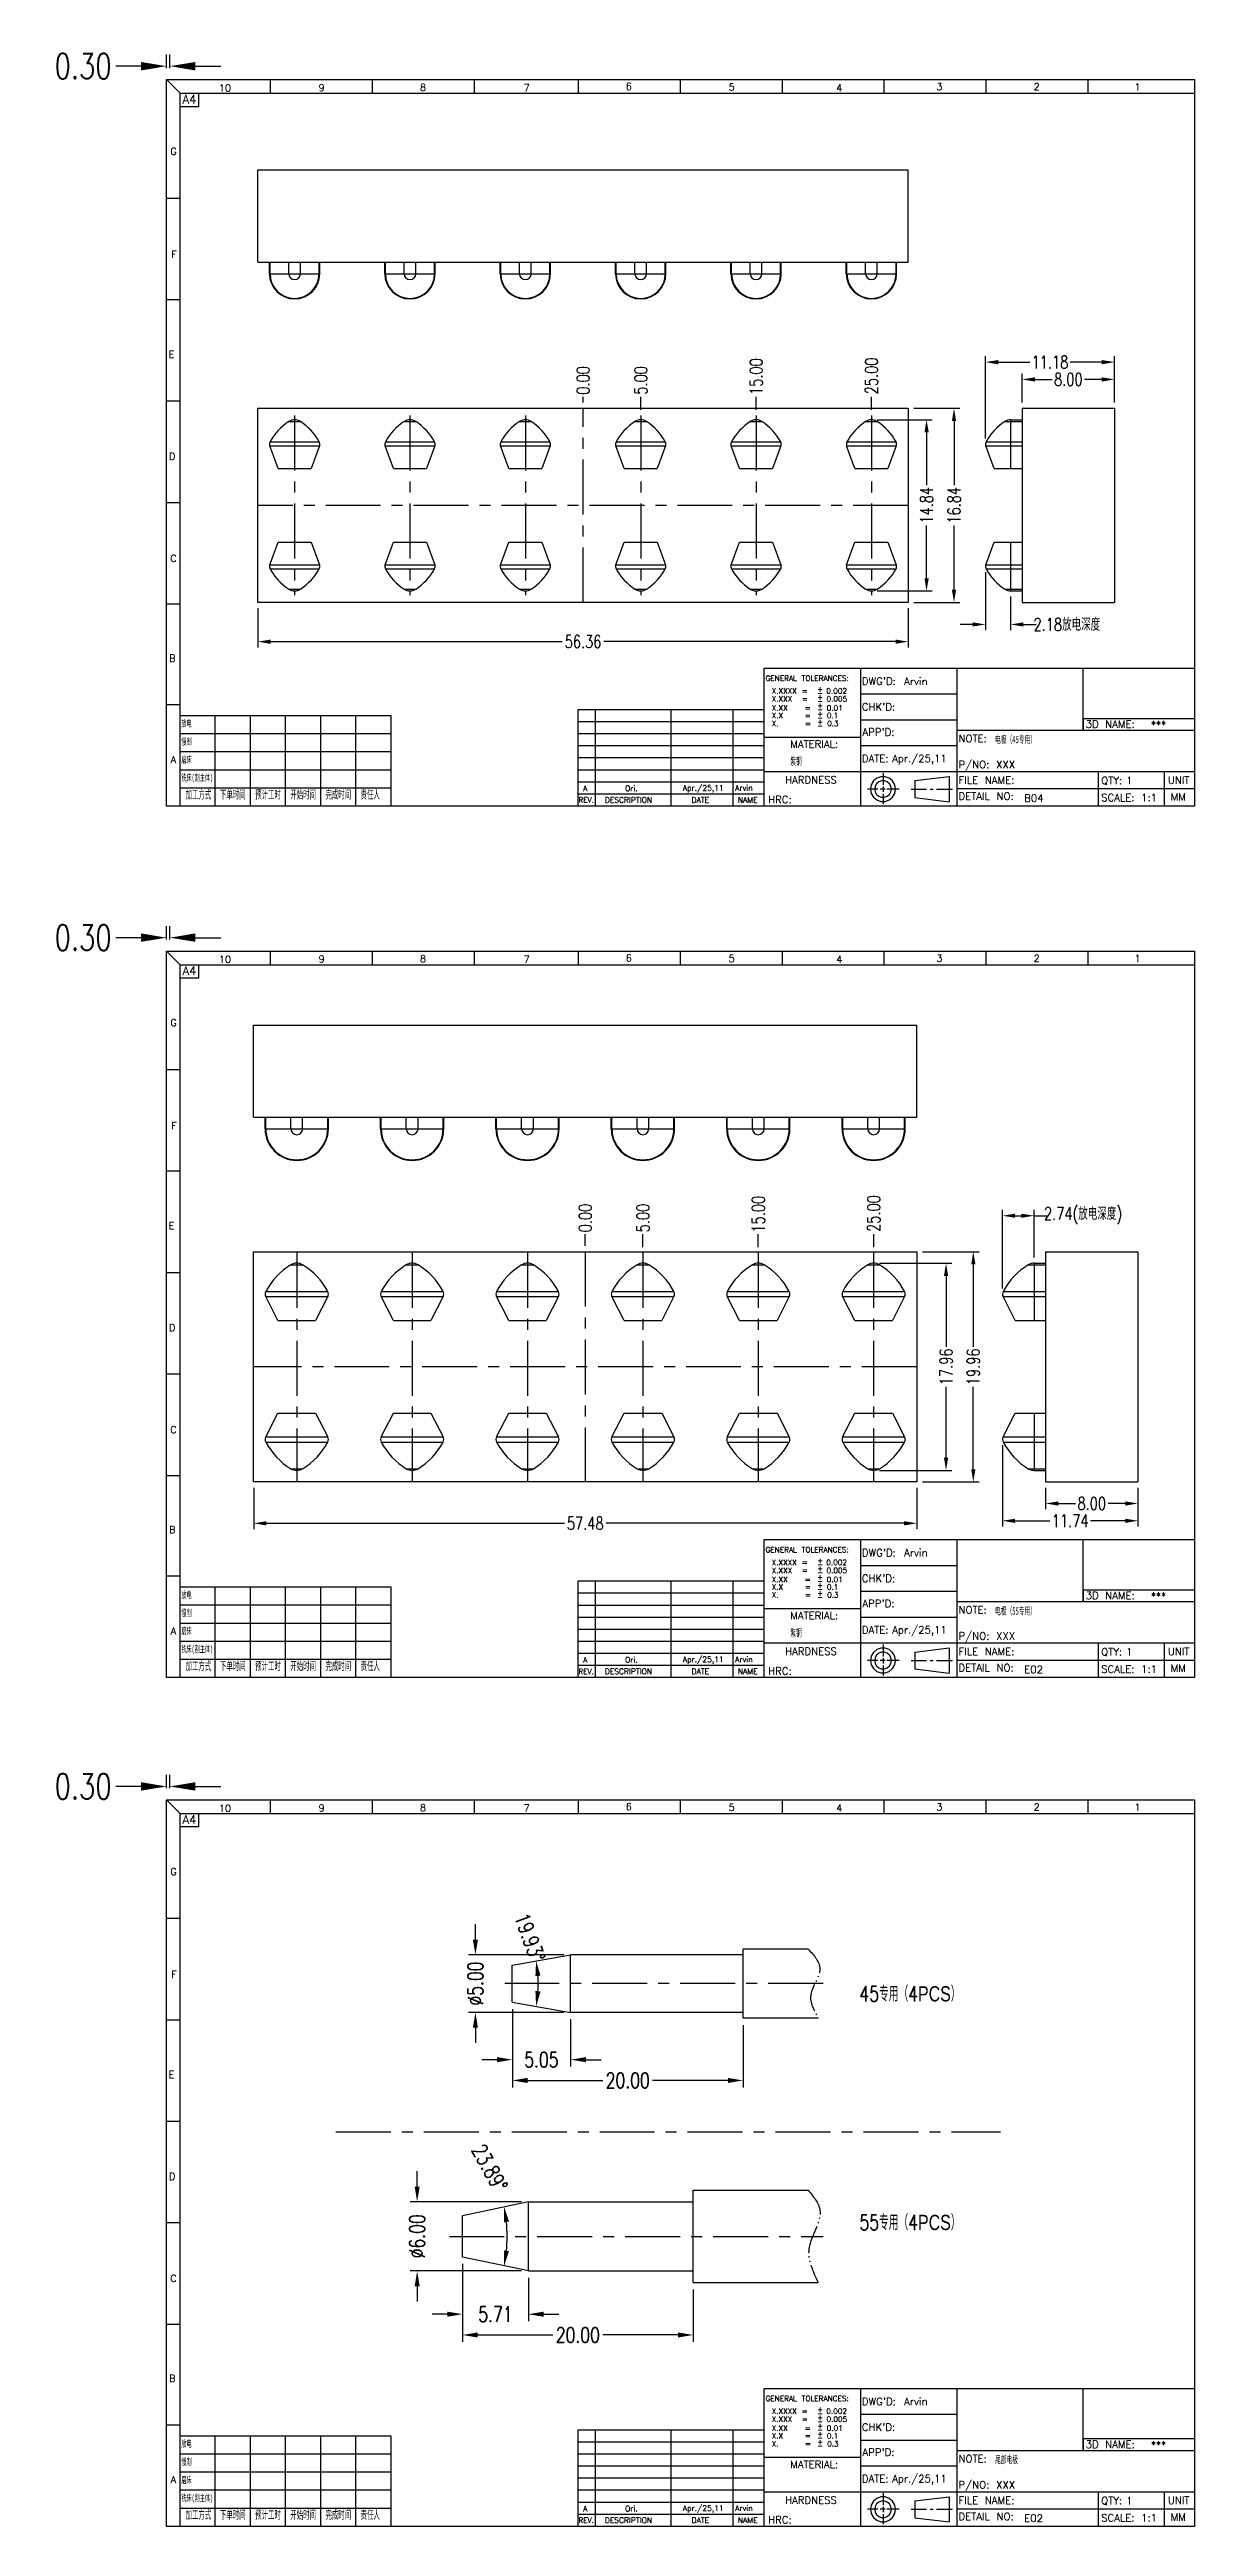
# Model space of a CAD drawing. Header units: millimetres. Extents: x -268 to 53, y -576 to 41.
# Drawn here: x -46.2 to 53, y -175.3 to 39.5 of the extents above; entities that cross this region are included whole.
import ezdxf

# ---------------------------------------------------------------- set-up
doc = ezdxf.new("R2010")
doc.units = ezdxf.units.MM
doc.header["$LTSCALE"] = 0.5
doc.linetypes.add('ACAD_ISO05W100', pattern=[33, 24, -3, 0, -3, 0, -3])
doc.linetypes.add('CENTER', pattern=[50.8, 31.75, -6.35, 6.35, -6.35])
doc.layers.add('a06', color=120, linetype='Continuous')
doc.layers.add('s15', color=183, linetype='Continuous')
doc.styles.add('dim', font='romans.shx', dxfattribs={"width": 0.75, "bigfont": 'gbcbig.shx'})
doc.styles.get("Standard").update_dxf_attribs({"font": 'txt.shx'})
doc.styles.add('txt', font='MingLiU.ttf', dxfattribs={"width": 0.55})
doc.dimstyles.new('1', dxfattribs={"dimtxt": 2.2, "dimasz": 2.2, "dimexe": 1, "dimexo": 1, "dimgap": 0.3, "dimtad": 0, "dimzin": 3, "dimdsep": 46, "dimtxsty": 'dim', "dimcen": 2, "dimclrd": 3, "dimclre": 3, "dimclrt": 7, "dimazin": 2, "dimtfac": 1, "dimtofl": 0, "dimtmove": 0, "dimatfit": 3, "dimfxl": 0, "dimtolj": 1, "dimtzin": 3, "dimarcsym": 0})

msp = doc.modelspace()

# ---------------------------------------------------------------- texts
at = {"color": 6}
for s, height, p in [('9', 0.613, (-22.929, 35.914)), ('8', 0.613, (-14.142, 35.943)), ('6', 0.613, (3.707, 36.013)), ('5', 0.613, (12.62, 35.966)), ('3', 0.613, (30.627, 35.99)), ('2', 0.613, (39.062, 35.99)), ('1', 0.613, (47.799, 35.966)), ('A4', 0.7569, (-34.727, 34.827)), ('10', 0.6131, (-31.563, 35.884)), ('7', 0.613, (-5.142, 35.896)), ('4', 0.613, (21.951, 35.896)), ('G', 0.613, (-35.76, 30.391)), ('G', 0.613, (-35.76, 30.391)), ('F', 0.613, (-35.695, 21.466)), ('E', 0.613, (-35.908, 12.794)), ('D', 0.613, (-35.894, 3.954)), ('C', 0.613, (-35.768, -4.89)), ('B', 0.613, (-35.873, -13.558)), ('B', 0.613, (-35.873, -13.558)), ('A', 0.613, (-35.744, -22.347)), ('A', 0.613, (-35.744, -22.347)), ('A4', 0.7569, (-34.727, -40.736)), ('10', 0.6131, (-31.563, -39.679)), ('9', 0.613, (-22.929, -39.65)), ('8', 0.613, (-14.142, -39.621)), ('7', 0.613, (-5.142, -39.668)), ('6', 0.613, (3.707, -39.551)), ('5', 0.613, (12.62, -39.597)), ('4', 0.613, (21.951, -39.668)), ('3', 0.613, (30.627, -39.574)), ('2', 0.613, (39.062, -39.574)), ('1', 0.613, (47.799, -39.597)), ('G', 0.613, (-35.76, -45.173)), ('G', 0.613, (-35.76, -45.173)), ('F', 0.613, (-35.695, -54.098)), ('E', 0.613, (-35.908, -62.769)), ('D', 0.613, (-35.894, -71.61)), ('C', 0.613, (-35.768, -80.453)), ('B', 0.613, (-35.873, -89.121)), ('B', 0.613, (-35.873, -89.121)), ('A', 0.613, (-35.744, -97.911)), ('A', 0.613, (-35.744, -97.911)), ('A4', 0.7569, (-34.727, -114.336)), ('10', 0.6131, (-31.563, -113.279)), ('9', 0.613, (-22.929, -113.25)), ('8', 0.613, (-14.142, -113.22)), ('7', 0.613, (-5.142, -113.267)), ('6', 0.613, (3.707, -113.15)), ('5', 0.613, (12.62, -113.197)), ('4', 0.613, (21.951, -113.267)), ('3', 0.613, (30.627, -113.174)), ('2', 0.613, (39.062, -113.174)), ('1', 0.613, (47.799, -113.197)), ('G', 0.613, (-35.76, -118.772)), ('G', 0.613, (-35.76, -118.772)), ('F', 0.613, (-35.695, -127.697)), ('E', 0.613, (-35.908, -136.369)), ('D', 0.613, (-35.894, -145.21)), ('C', 0.613, (-35.768, -154.053)), ('B', 0.613, (-35.873, -162.721)), ('B', 0.613, (-35.873, -162.721)), ('A', 0.613, (-35.744, -171.51)), ('A', 0.613, (-35.744, -171.51))]:
    msp.add_text(s, height=height, dxfattribs=at).set_placement(p)
at = {"color": 4}
for s, height, p in [('GENERAL TOLERANCES:', 0.46395, (15.819, -15.224)), ("DWG'D:", 0.6422, (24.169, -15.573)), ('X.XXXX =   0.002', 0.46395, (16.348, -16.323)), ('X.XXX  =   0.005', 0.46395, (16.348, -17.015)), ('+', 0.464, (20.299, -16.168)), ('-', 0.464, (20.299, -16.514)), ('+', 0.464, (20.299, -16.86)), ('-', 0.464, (20.299, -17.207)), ("CHK'D:", 0.6422, (24.169, -17.798)), ('X.XX   =   0.01', 0.46395, (16.348, -17.801)), ('X.X    =   0.1', 0.46395, (16.348, -18.458)), ('X.     =   0.3', 0.46395, (16.348, -19.15)), ('+', 0.464, (20.299, -17.588)), ('-', 0.464, (20.299, -17.934)), ('+', 0.464, (20.299, -18.296)), ('-', 0.464, (20.299, -18.643)), ('+', 0.464, (20.299, -18.992)), ('-', 0.464, (20.299, -19.338)), ('3D NAME:', 0.6422, (43.563, -19.286)), ('MATERIAL:', 0.6422, (17.96, -21.028)), ("APP'D:", 0.6422, (24.219, -19.976)), ('NOTE:', 0.6422, (32.544, -20.533)), ('HARDNESS', 0.6422, (17.514, -24.124)), ('DATE:', 0.6422, (24.169, -22.267)), ('P/NO:', 0.6422, (32.544, -22.795)), ('FILE NAME:', 0.6422, (32.544, -24.147)), ('QTY:', 0.6422, (44.913, -24.17)), ('UNIT', 0.6422, (50.681, -24.144)), ('REV.', 0.4575, (-0.395, -25.773)), ('DESCRIPTION', 0.48161, (1.88, -25.784)), ('DATE', 0.4816, (9.407, -25.784)), ('NAME', 0.4816, (13.415, -25.784)), ('HRC:', 0.6422, (16.045, -25.83)), ('DETAIL NO:', 0.6422, (32.544, -25.545)), ('SCALE: 1:1', 0.6422, (44.913, -25.665)), ('MM', 0.6422, (50.931, -25.592)), ('GENERAL TOLERANCES:', 0.46395, (15.819, -90.787)), ('X.XXXX =   0.002', 0.46395, (16.348, -91.887)), ('X.XXX  =   0.005', 0.46395, (16.348, -92.579)), ('+', 0.464, (20.299, -91.732)), ('-', 0.464, (20.299, -92.078)), ('+', 0.464, (20.299, -92.424)), ("DWG'D:", 0.6422, (24.169, -91.137)), ('X.XX   =   0.01', 0.46395, (16.348, -93.365)), ('X.X    =   0.1', 0.46395, (16.348, -94.022)), ('X.     =   0.3', 0.46395, (16.348, -94.714)), ('-', 0.464, (20.299, -92.77)), ('+', 0.464, (20.299, -93.151)), ('-', 0.464, (20.299, -93.498)), ('+', 0.464, (20.299, -93.86)), ('-', 0.464, (20.299, -94.206)), ('+', 0.464, (20.299, -94.555)), ("CHK'D:", 0.6422, (24.169, -93.361)), ('3D NAME:', 0.6422, (43.563, -94.85)), ('MATERIAL:', 0.6422, (17.96, -96.592)), ('-', 0.464, (20.299, -94.902)), ("APP'D:", 0.6422, (24.219, -95.54)), ('NOTE:', 0.6422, (32.544, -96.096)), ('DATE:', 0.6422, (24.169, -97.83)), ('P/NO:', 0.6422, (32.544, -98.359)), ('REV.', 0.4575, (-0.395, -101.337)), ('DESCRIPTION', 0.48161, (1.88, -101.348)), ('DATE', 0.4816, (9.407, -101.348)), ('NAME', 0.4816, (13.415, -101.348)), ('HRC:', 0.6422, (16.045, -101.394)), ('HARDNESS', 0.6422, (17.514, -99.687)), ('FILE NAME:', 0.6422, (32.544, -99.71)), ('DETAIL NO:', 0.6422, (32.544, -101.108)), ('QTY:', 0.6422, (44.913, -99.734)), ('SCALE: 1:1', 0.6422, (44.913, -101.229)), ('UNIT', 0.6422, (50.681, -99.708)), ('MM', 0.6422, (50.931, -101.155)), ('GENERAL TOLERANCES:', 0.46395, (15.819, -164.387)), ('X.XXXX =   0.002', 0.46395, (16.348, -165.486)), ('+', 0.464, (20.299, -165.331)), ("DWG'D:", 0.6422, (24.169, -164.736)), ('X.XXX  =   0.005', 0.46395, (16.348, -166.179)), ('X.XX   =   0.01', 0.46395, (16.348, -166.965)), ('X.X    =   0.1', 0.46395, (16.348, -167.622)), ('-', 0.464, (20.299, -165.678)), ('+', 0.464, (20.299, -166.023)), ('-', 0.464, (20.299, -166.37)), ('+', 0.464, (20.299, -166.751)), ('-', 0.464, (20.299, -167.097)), ('+', 0.464, (20.299, -167.46)), ("CHK'D:", 0.6422, (24.169, -166.961)), ('X.     =   0.3', 0.46395, (16.348, -168.314)), ('MATERIAL:', 0.6422, (17.96, -170.192)), ('-', 0.464, (20.299, -167.806)), ('+', 0.464, (20.299, -168.155)), ('-', 0.464, (20.299, -168.501)), ("APP'D:", 0.6422, (24.219, -169.14)), ('NOTE:', 0.6422, (32.544, -169.696)), ('3D NAME:', 0.6422, (43.563, -168.45)), ('DATE:', 0.6422, (24.169, -171.43)), ('P/NO:', 0.6422, (32.544, -171.959)), ('HARDNESS', 0.6422, (17.514, -173.287)), ('FILE NAME:', 0.6422, (32.544, -173.31)), ('QTY:', 0.6422, (44.913, -173.334)), ('UNIT', 0.6422, (50.681, -173.307)), ('REV.', 0.4575, (-0.395, -174.937)), ('DESCRIPTION', 0.48161, (1.88, -174.947)), ('DATE', 0.4816, (9.407, -174.947)), ('NAME', 0.4816, (13.415, -174.947)), ('HRC:', 0.6422, (16.045, -174.993)), ('DETAIL NO:', 0.6422, (32.544, -174.708)), ('SCALE: 1:1', 0.6422, (44.913, -174.828)), ('MM', 0.6422, (50.931, -174.755))]:
    msp.add_text(s, height=height, dxfattribs=at).set_placement(p)
at = {"color": 3}
for s, height, p in [('Arvin', 0.6422, (27.828, -15.573)), ('***', 0.6422, (49.218, -19.327)), ('Apr./25,11', 0.6422, (26.795, -22.267)), ('1', 0.642, (47.072, -24.17)), ('A', 0.482, (0.011, -24.779)), ('Ori.', 0.4816, (3.645, -24.779)), ('Apr./25,11', 0.4816, (8.645, -24.741)), ('Arvin', 0.4816, (13.185, -24.741)), ('B04', 0.6422, (38.239, -25.701)), ('Arvin', 0.6422, (27.828, -91.137)), ('***', 0.6422, (49.218, -94.891)), ('Apr./25,11', 0.6422, (26.795, -97.83)), ('A', 0.482, (0.011, -100.343)), ('Ori.', 0.4816, (3.645, -100.343)), ('Apr./25,11', 0.4816, (8.645, -100.305)), ('Arvin', 0.4816, (13.185, -100.305)), ('E02', 0.6422, (38.239, -101.264)), ('1', 0.642, (47.072, -99.734)), ('Arvin', 0.6422, (27.828, -164.736)), ('***', 0.6422, (49.218, -168.491)), ('Apr./25,11', 0.6422, (26.795, -171.43)), ('A', 0.482, (0.011, -173.942)), ('Ori.', 0.4816, (3.645, -173.942)), ('Apr./25,11', 0.4816, (8.645, -173.905)), ('Arvin', 0.4816, (13.185, -173.905)), ('1', 0.642, (47.072, -173.334)), ('E02', 0.6422, (38.239, -174.864))]:
    msp.add_text(s, height=height, dxfattribs=at).set_placement(p)
at = {"color": 3, "style": 'txt', "width": 0.55}
for s, p in [('电极（45专用）', (35.715, -20.621)), ('紫铜', (17.96, -22.514)), ('电极（55专用）', (35.715, -96.185)), ('紫铜', (17.96, -98.078)), ('尾部电极', (35.715, -169.784))]:
    msp.add_text(s, height=0.6422, dxfattribs=at).set_placement(p)
at = {"color": 3, "attachment_point": 1, "style": 'txt'}
for s, insert, char_height, width in [('放电', (-34.813, -18.616), 0.5779, 3.93431), ('慢割', (-34.813, -20.185), 0.5779, 3.93431), ('磨床', (-34.813, -21.752), 0.5779, 3.93431), ('铣床(割主体)', (-34.813, -23.321), 0.5779, 3.93431), ('加工方式', (-34.447, -24.713), 0.7224, 2.27047), ('下单时间', (-31.466, -24.713), 0.7224, 2.27047), ('预计工时', (-28.419, -24.713), 0.7224, 2.27047), ('开始时间', (-25.372, -24.713), 0.7224, 2.27047), ('完成时间', (-22.325, -24.713), 0.7224, 2.27047), ('责任人', (-19.279, -24.713), 0.7224, 2.27047), ('放电', (-34.813, -94.18), 0.5779, 3.93431), ('慢割', (-34.813, -95.748), 0.5779, 3.93431), ('磨床', (-34.813, -97.316), 0.5779, 3.93431), ('铣床(割主体)', (-34.813, -98.884), 0.5779, 3.93431), ('加工方式', (-34.447, -100.276), 0.7224, 2.27047), ('下单时间', (-31.466, -100.276), 0.7224, 2.27047), ('预计工时', (-28.419, -100.276), 0.7224, 2.27047), ('开始时间', (-25.372, -100.276), 0.7224, 2.27047), ('完成时间', (-22.325, -100.276), 0.7224, 2.27047), ('责任人', (-19.279, -100.276), 0.7224, 2.27047), ('放电', (-34.813, -167.78), 0.5779, 3.93431), ('慢割', (-34.813, -169.348), 0.5779, 3.93431), ('磨床', (-34.813, -170.916), 0.5779, 3.93431), ('铣床(割主体)', (-34.813, -172.484), 0.5779, 3.93431), ('加工方式', (-34.447, -173.876), 0.7224, 2.27047), ('下单时间', (-31.466, -173.876), 0.7224, 2.27047), ('预计工时', (-28.419, -173.876), 0.7224, 2.27047), ('开始时间', (-25.372, -173.876), 0.7224, 2.27047), ('完成时间', (-22.325, -173.876), 0.7224, 2.27047), ('责任人', (-19.279, -173.876), 0.7224, 2.27047)]:
    msp.add_mtext(s, dxfattribs=dict(at, insert=insert, char_height=char_height, width=width))
at = {"color": 3, "char_height": 0.6422, "width": 24.67698, "attachment_point": 1}
for insert in [(35.808, -22.153), (35.808, -97.716), (35.808, -171.316)]:
    msp.add_mtext('XXX', dxfattribs=dict(at, insert=insert))
at = {"layer": 'a06', "color": 7, "char_height": 1.32, "attachment_point": 5, "style": 'dim'}
for s, insert in [('45专用（4{\\fArial|b0|i0|c0|p32;PCS}）', (28.341, -129.077)), ('55专用（4{\\fArial|b0|i0|c0|p32;PCS}）', (28.341, -148.902))]:
    msp.add_mtext(s, dxfattribs=dict(at, insert=insert))

# ---------------------------------------------------------------- blocks, each defined once
blk = doc.blocks.new('*D84')
at = {"color": 3, "lineweight": -2}
for p, q in [((9447.67, -521.51), (9445.47, -521.51)), ((9449.87, -521.68), (9449.87, -520.51)), ((9450.17, -521.68), (9450.17, -520.51)), ((9452.37, -521.51), (9454.57, -521.51))]:
    blk.add_line(p, q, dxfattribs=at)
at = {"color": 3}
for points in [[(9447.67, -521.15), (9447.67, -521.88), (9449.87, -521.51)], [(9452.37, -521.15), (9452.37, -521.88), (9450.17, -521.51)]]:
    blk.add_solid(points, dxfattribs=at)
at = {"layer": 'Defpoints', "color": 0}
for p in [(9449.87, -521.51), (9449.87, -522.68), (9450.17, -522.68)]:
    blk.add_point(p, dxfattribs=at)
at = {"color": 7, "insert": (9442.65, -521.51), "char_height": 2.2, "attachment_point": 5, "style": 'dim'}
blk.add_mtext('\\A1;0.30', dxfattribs=at)
blk = doc.blocks.new('*D85')
at = {"layer": 'a06', "color": 3, "lineweight": -2}
for p, q in [((9524.04, -550.67), (9524.04, -548.17)), ((9525.14, -548.67), (9526.63, -548.67)), ((9530.94, -548.67), (9529.45, -548.67)), ((9532.04, -550.67), (9532.04, -548.17))]:
    blk.add_line(p, q, dxfattribs=at)
at = {"layer": 'a06', "color": 3}
for points in [[(9525.14, -548.49), (9525.14, -548.86), (9524.04, -548.67)], [(9530.94, -548.49), (9530.94, -548.86), (9532.04, -548.67)]]:
    blk.add_solid(points, dxfattribs=at)
at = {"layer": 'Defpoints', "color": 0}
for p in [(9532.04, -548.67), (9524.04, -551.17), (9532.04, -551.17)]:
    blk.add_point(p, dxfattribs=at)
at = {"layer": 'a06', "color": 7, "insert": (9528.04, -548.67), "char_height": 1.1, "attachment_point": 5, "style": 'dim'}
blk.add_mtext('\\A1;8.00', dxfattribs=at)
blk = doc.blocks.new('*D86')
at = {"layer": 'a06', "color": 3, "lineweight": -2}
for p, q in [((9520.86, -553.79), (9520.86, -546.67)), ((9521.96, -547.17), (9524.71, -547.17)), ((9530.94, -547.17), (9528.19, -547.17)), ((9532.04, -550.67), (9532.04, -546.67))]:
    blk.add_line(p, q, dxfattribs=at)
at = {"layer": 'a06', "color": 3}
for points in [[(9521.96, -546.99), (9521.96, -547.36), (9520.86, -547.17)], [(9530.94, -546.99), (9530.94, -547.36), (9532.04, -547.17)]]:
    blk.add_solid(points, dxfattribs=at)
at = {"layer": 'Defpoints', "color": 0}
for p in [(9520.86, -547.17), (9532.04, -551.17), (9520.86, -554.29)]:
    blk.add_point(p, dxfattribs=at)
at = {"layer": 'a06', "color": 7, "insert": (9526.45, -547.17), "char_height": 1.1, "attachment_point": 5, "style": 'dim'}
blk.add_mtext('\\A1;11.18', dxfattribs=at)
blk = doc.blocks.new('*D87')
at = {"color": 3, "lineweight": -2}
for p, q in [((9447.67, -597.08), (9445.47, -597.08)), ((9449.87, -597.24), (9449.87, -596.08)), ((9450.17, -597.24), (9450.17, -596.08)), ((9452.37, -597.08), (9454.57, -597.08))]:
    blk.add_line(p, q, dxfattribs=at)
at = {"color": 3}
for points in [[(9447.67, -596.71), (9447.67, -597.44), (9449.87, -597.08)], [(9452.37, -596.71), (9452.37, -597.44), (9450.17, -597.08)]]:
    blk.add_solid(points, dxfattribs=at)
at = {"layer": 'Defpoints', "color": 0}
for p in [(9449.87, -597.08), (9449.87, -598.24), (9450.17, -598.24)]:
    blk.add_point(p, dxfattribs=at)
at = {"color": 7, "insert": (9442.65, -597.08), "char_height": 2.2, "attachment_point": 5, "style": 'dim'}
blk.add_mtext('\\A1;0.30', dxfattribs=at)
blk = doc.blocks.new('*D88')
at = {"layer": 'a06', "color": 3, "lineweight": -2}
for p, q in [((9522.33, -627.49), (9522.33, -620.69)), ((9525.07, -624.81), (9525.07, -620.69)), ((9523.43, -621.19), (9523.97, -621.19)), ((9525.07, -621.19), (9526.17, -621.19))]:
    blk.add_line(p, q, dxfattribs=at)
at = {"layer": 'a06', "color": 3}
for points in [[(9523.43, -621.01), (9523.43, -621.37), (9522.33, -621.19)], [(9523.97, -621.01), (9523.97, -621.37), (9525.07, -621.19)]]:
    blk.add_solid(points, dxfattribs=at)
at = {"layer": 'Defpoints', "color": 0}
for p in [(9522.33, -621.19), (9525.07, -625.31), (9522.33, -627.99)]:
    blk.add_point(p, dxfattribs=at)
at = {"layer": 'a06', "color": 7, "insert": (9529.31, -621.19), "char_height": 1.1, "attachment_point": 5, "style": 'dim'}
blk.add_mtext('\\A1;2.74(放电深度)', dxfattribs=at)
blk = doc.blocks.new('*D89')
at = {"layer": 'a06', "color": 3, "lineweight": -2}
blk.add_line((9486.17, -623.81), (9486.17, -622.8), dxfattribs=at)
at = {"layer": 'Defpoints', "color": 0}
for p in [(9486.17, -622.8), (9486.17, -624.31), (9486.17, -634.29)]:
    blk.add_point(p, dxfattribs=at)
at = {"layer": 'a06', "color": 7, "insert": (9486.17, -621.39), "char_height": 1.1, "attachment_point": 5, "rotation": 90, "style": 'dim'}
blk.add_mtext('\\A1;0.00', dxfattribs=at)
blk = doc.blocks.new('*D90')
at = {"layer": 'a06', "color": 3, "lineweight": -2}
blk.add_line((9491.17, -623.91), (9491.17, -622.8), dxfattribs=at)
at = {"layer": 'Defpoints', "color": 0}
for p in [(9491.17, -622.8), (9491.17, -624.41), (9486.17, -634.29)]:
    blk.add_point(p, dxfattribs=at)
at = {"layer": 'a06', "color": 7, "insert": (9491.17, -621.39), "char_height": 1.1, "attachment_point": 5, "rotation": 90, "style": 'dim'}
blk.add_mtext('\\A1;5.00', dxfattribs=at)
blk = doc.blocks.new('*D91')
at = {"layer": 'a06', "color": 3, "lineweight": -2}
blk.add_line((9491.17, -623.91), (9491.17, -622.8), dxfattribs=at)
at = {"layer": 'Defpoints', "color": 0}
for p in [(9491.17, -622.8), (9491.17, -624.41), (9486.17, -634.29)]:
    blk.add_point(p, dxfattribs=at)
at = {"layer": 'a06', "color": 7, "insert": (9491.17, -621.39), "char_height": 1.1, "attachment_point": 5, "rotation": 90, "style": 'dim'}
blk.add_mtext('\\A1;5.00', dxfattribs=at)
blk = doc.blocks.new('*D92')
at = {"layer": 'a06', "color": 3, "lineweight": -2}
blk.add_line((9501.17, -623.91), (9501.17, -622.8), dxfattribs=at)
at = {"layer": 'Defpoints', "color": 0}
for p in [(9501.17, -622.8), (9501.17, -624.41), (9486.17, -634.29)]:
    blk.add_point(p, dxfattribs=at)
at = {"layer": 'a06', "color": 7, "insert": (9501.17, -621.06), "char_height": 1.1, "attachment_point": 5, "rotation": 90, "style": 'dim'}
blk.add_mtext('\\A1;15.00', dxfattribs=at)
blk = doc.blocks.new('*D93')
at = {"layer": 'a06', "color": 3, "lineweight": -2}
blk.add_line((9501.17, -623.91), (9501.17, -622.8), dxfattribs=at)
at = {"layer": 'Defpoints', "color": 0}
for p in [(9501.17, -622.8), (9501.17, -624.41), (9486.17, -634.29)]:
    blk.add_point(p, dxfattribs=at)
at = {"layer": 'a06', "color": 7, "insert": (9501.17, -621.06), "char_height": 1.1, "attachment_point": 5, "rotation": 90, "style": 'dim'}
blk.add_mtext('\\A1;15.00', dxfattribs=at)
blk = doc.blocks.new('*D94')
at = {"layer": 'a06', "color": 3, "lineweight": -2}
blk.add_line((9511.17, -623.91), (9511.17, -622.8), dxfattribs=at)
at = {"layer": 'Defpoints', "color": 0}
for p in [(9511.17, -622.8), (9511.17, -624.41), (9486.17, -634.29)]:
    blk.add_point(p, dxfattribs=at)
at = {"layer": 'a06', "color": 7, "insert": (9511.17, -621), "char_height": 1.1, "attachment_point": 5, "rotation": 90, "style": 'dim'}
blk.add_mtext('\\A1;25.00', dxfattribs=at)
blk = doc.blocks.new('*D95')
at = {"layer": 'a06', "color": 3, "lineweight": -2}
blk.add_line((9511.17, -623.91), (9511.17, -622.8), dxfattribs=at)
at = {"layer": 'Defpoints', "color": 0}
for p in [(9511.17, -622.8), (9511.17, -624.41), (9486.17, -634.29)]:
    blk.add_point(p, dxfattribs=at)
at = {"layer": 'a06', "color": 7, "insert": (9511.17, -621), "char_height": 1.1, "attachment_point": 5, "rotation": 90, "style": 'dim'}
blk.add_mtext('\\A1;25.00', dxfattribs=at)
blk = doc.blocks.new('*D96')
at = {"layer": 'a06', "color": 3, "lineweight": -2}
for p, q in [((9511.67, -625.31), (9517.94, -625.31)), ((9517.44, -626.41), (9517.44, -632.55)), ((9517.44, -642.17), (9517.44, -636.03)), ((9511.67, -643.27), (9517.94, -643.27))]:
    blk.add_line(p, q, dxfattribs=at)
at = {"layer": 'a06', "color": 3}
for points in [[(9517.26, -626.41), (9517.62, -626.41), (9517.44, -625.31)], [(9517.26, -642.17), (9517.62, -642.17), (9517.44, -643.27)]]:
    blk.add_solid(points, dxfattribs=at)
at = {"layer": 'Defpoints', "color": 0}
for p in [(9511.17, -625.31), (9511.17, -643.27), (9517.44, -643.27)]:
    blk.add_point(p, dxfattribs=at)
at = {"layer": 'a06', "color": 7, "insert": (9517.44, -634.29), "char_height": 1.1, "attachment_point": 5, "rotation": 90, "style": 'dim'}
blk.add_mtext('\\A1;17.96', dxfattribs=at)
blk = doc.blocks.new('*D97')
at = {"layer": 'a06', "color": 3, "lineweight": -2}
for p, q in [((9515.41, -624.31), (9520.3, -624.31)), ((9519.8, -625.41), (9519.8, -632.55)), ((9519.8, -643.17), (9519.8, -636.03)), ((9515.41, -644.27), (9520.3, -644.27))]:
    blk.add_line(p, q, dxfattribs=at)
at = {"layer": 'a06', "color": 3}
for points in [[(9519.62, -625.41), (9519.99, -625.41), (9519.8, -624.31)], [(9519.62, -643.17), (9519.99, -643.17), (9519.8, -644.27)]]:
    blk.add_solid(points, dxfattribs=at)
at = {"layer": 'Defpoints', "color": 0}
for p in [(9514.91, -624.31), (9514.91, -644.27), (9519.8, -644.27)]:
    blk.add_point(p, dxfattribs=at)
at = {"layer": 'a06', "color": 7, "insert": (9519.8, -634.29), "char_height": 1.1, "attachment_point": 5, "rotation": 90, "style": 'dim'}
blk.add_mtext('\\A1;19.96', dxfattribs=at)
blk = doc.blocks.new('*D98')
at = {"layer": 'a06', "color": 3, "lineweight": -2}
for p, q in [((9457.43, -644.77), (9457.43, -648.36)), ((9514.91, -644.77), (9514.91, -648.36)), ((9458.53, -647.86), (9484.37, -647.86)), ((9513.81, -647.86), (9487.97, -647.86))]:
    blk.add_line(p, q, dxfattribs=at)
at = {"layer": 'a06', "color": 3}
for points in [[(9458.53, -647.68), (9458.53, -648.04), (9457.43, -647.86)], [(9513.81, -647.68), (9513.81, -648.04), (9514.91, -647.86)]]:
    blk.add_solid(points, dxfattribs=at)
at = {"layer": 'Defpoints', "color": 0}
for p in [(9457.43, -644.27), (9514.91, -644.27), (9457.43, -647.86)]:
    blk.add_point(p, dxfattribs=at)
at = {"layer": 'a06', "color": 7, "insert": (9486.17, -647.86), "char_height": 1.1, "attachment_point": 5, "style": 'dim'}
blk.add_mtext('\\A1;57.48', dxfattribs=at)
blk = doc.blocks.new('*D99')
at = {"layer": 'a06', "color": 3, "lineweight": -2}
for p, q in [((9526.07, -644.77), (9526.07, -646.64)), ((9527.17, -646.14), (9528.67, -646.14)), ((9532.97, -646.14), (9531.48, -646.14)), ((9534.07, -644.77), (9534.07, -646.64))]:
    blk.add_line(p, q, dxfattribs=at)
at = {"layer": 'a06', "color": 3}
for points in [[(9527.17, -645.96), (9527.17, -646.33), (9526.07, -646.14)], [(9532.97, -645.96), (9532.97, -646.33), (9534.07, -646.14)]]:
    blk.add_solid(points, dxfattribs=at)
at = {"layer": 'Defpoints', "color": 0}
for p in [(9526.07, -644.27), (9534.07, -644.27), (9526.07, -646.14)]:
    blk.add_point(p, dxfattribs=at)
at = {"layer": 'a06', "color": 7, "insert": (9530.07, -646.14), "char_height": 1.1, "attachment_point": 5, "style": 'dim'}
blk.add_mtext('\\A1;8.00', dxfattribs=at)
blk = doc.blocks.new('*D100')
at = {"layer": 'a06', "color": 3, "lineweight": -2}
for p, q in [((9522.33, -641.09), (9522.33, -648.14)), ((9534.07, -644.77), (9534.07, -648.14)), ((9523.43, -647.64), (9526.44, -647.64)), ((9532.97, -647.64), (9529.96, -647.64))]:
    blk.add_line(p, q, dxfattribs=at)
at = {"layer": 'a06', "color": 3}
for points in [[(9523.43, -647.46), (9523.43, -647.83), (9522.33, -647.64)], [(9532.97, -647.46), (9532.97, -647.83), (9534.07, -647.64)]]:
    blk.add_solid(points, dxfattribs=at)
at = {"layer": 'Defpoints', "color": 0}
for p in [(9522.33, -640.59), (9534.07, -644.27), (9522.33, -647.64)]:
    blk.add_point(p, dxfattribs=at)
at = {"layer": 'a06', "color": 7, "insert": (9528.2, -647.64), "char_height": 1.1, "attachment_point": 5, "style": 'dim'}
blk.add_mtext('\\A1;11.74', dxfattribs=at)
blk = doc.blocks.new('*D101')
at = {"layer": 'a06', "color": 3, "lineweight": -2}
blk.add_line((9485.98, -550.67), (9485.98, -550.17), dxfattribs=at)
at = {"layer": 'Defpoints', "color": 0}
for p in [(9485.98, -550.17), (9485.98, -551.17), (9485.98, -559.59)]:
    blk.add_point(p, dxfattribs=at)
at = {"layer": 'a06', "color": 7, "insert": (9485.98, -548.76), "char_height": 1.1, "attachment_point": 5, "rotation": 90, "style": 'dim'}
blk.add_mtext('\\A1;0.00', dxfattribs=at)
blk = doc.blocks.new('*D102')
at = {"layer": 'a06', "color": 3, "lineweight": -2}
blk.add_line((9490.98, -551.31), (9490.98, -550.17), dxfattribs=at)
at = {"layer": 'Defpoints', "color": 0}
for p in [(9490.98, -550.17), (9490.98, -551.81), (9485.98, -559.59)]:
    blk.add_point(p, dxfattribs=at)
at = {"layer": 'a06', "color": 7, "insert": (9490.98, -548.76), "char_height": 1.1, "attachment_point": 5, "rotation": 90, "style": 'dim'}
blk.add_mtext('\\A1;5.00', dxfattribs=at)
blk = doc.blocks.new('*D103')
at = {"layer": 'a06', "color": 3, "lineweight": -2}
blk.add_line((9490.98, -551.31), (9490.98, -550.17), dxfattribs=at)
at = {"layer": 'Defpoints', "color": 0}
for p in [(9490.98, -550.17), (9490.98, -551.81), (9485.98, -559.59)]:
    blk.add_point(p, dxfattribs=at)
at = {"layer": 'a06', "color": 7, "insert": (9490.98, -548.76), "char_height": 1.1, "attachment_point": 5, "rotation": 90, "style": 'dim'}
blk.add_mtext('\\A1;5.00', dxfattribs=at)
blk = doc.blocks.new('*D104')
at = {"layer": 'a06', "color": 3, "lineweight": -2}
blk.add_line((9500.98, -551.31), (9500.98, -550.17), dxfattribs=at)
at = {"layer": 'Defpoints', "color": 0}
for p in [(9500.98, -550.17), (9500.98, -551.81), (9485.98, -559.59)]:
    blk.add_point(p, dxfattribs=at)
at = {"layer": 'a06', "color": 7, "insert": (9500.98, -548.43), "char_height": 1.1, "attachment_point": 5, "rotation": 90, "style": 'dim'}
blk.add_mtext('\\A1;15.00', dxfattribs=at)
blk = doc.blocks.new('*D105')
at = {"layer": 'a06', "color": 3, "lineweight": -2}
blk.add_line((9500.98, -551.31), (9500.98, -550.17), dxfattribs=at)
at = {"layer": 'Defpoints', "color": 0}
for p in [(9500.98, -550.17), (9500.98, -551.81), (9485.98, -559.59)]:
    blk.add_point(p, dxfattribs=at)
at = {"layer": 'a06', "color": 7, "insert": (9500.98, -548.43), "char_height": 1.1, "attachment_point": 5, "rotation": 90, "style": 'dim'}
blk.add_mtext('\\A1;15.00', dxfattribs=at)
blk = doc.blocks.new('*D106')
at = {"layer": 'a06', "color": 3, "lineweight": -2}
blk.add_line((9510.98, -551.31), (9510.98, -550.17), dxfattribs=at)
at = {"layer": 'Defpoints', "color": 0}
for p in [(9510.98, -550.17), (9510.98, -551.81), (9485.98, -559.59)]:
    blk.add_point(p, dxfattribs=at)
at = {"layer": 'a06', "color": 7, "insert": (9510.98, -548.37), "char_height": 1.1, "attachment_point": 5, "rotation": 90, "style": 'dim'}
blk.add_mtext('\\A1;25.00', dxfattribs=at)
blk = doc.blocks.new('*D107')
at = {"layer": 'a06', "color": 3, "lineweight": -2}
blk.add_line((9510.98, -551.31), (9510.98, -550.17), dxfattribs=at)
at = {"layer": 'Defpoints', "color": 0}
for p in [(9510.98, -550.17), (9510.98, -551.81), (9485.98, -559.59)]:
    blk.add_point(p, dxfattribs=at)
at = {"layer": 'a06', "color": 7, "insert": (9510.98, -548.37), "char_height": 1.1, "attachment_point": 5, "rotation": 90, "style": 'dim'}
blk.add_mtext('\\A1;25.00', dxfattribs=at)
blk = doc.blocks.new('*D108')
at = {"layer": 'a06', "color": 3, "lineweight": -2}
for p, q in [((9511.48, -552.17), (9516.25, -552.17)), ((9515.75, -553.27), (9515.75, -557.83)), ((9515.75, -565.91), (9515.75, -561.35)), ((9511.48, -567.01), (9516.25, -567.01))]:
    blk.add_line(p, q, dxfattribs=at)
at = {"layer": 'a06', "color": 3}
for points in [[(9515.57, -553.27), (9515.94, -553.27), (9515.75, -552.17)], [(9515.57, -565.91), (9515.94, -565.91), (9515.75, -567.01)]]:
    blk.add_solid(points, dxfattribs=at)
at = {"layer": 'Defpoints', "color": 0}
for p in [(9510.98, -552.17), (9510.98, -567.01), (9515.75, -567.01)]:
    blk.add_point(p, dxfattribs=at)
at = {"layer": 'a06', "color": 7, "insert": (9515.75, -559.59), "char_height": 1.1, "attachment_point": 5, "rotation": 90, "style": 'dim'}
blk.add_mtext('\\A1;14.84', dxfattribs=at)
blk = doc.blocks.new('*D109')
at = {"layer": 'a06', "color": 3, "lineweight": -2}
for p, q in [((9514.66, -551.17), (9518.63, -551.17)), ((9518.13, -552.27), (9518.13, -557.83)), ((9518.13, -566.91), (9518.13, -561.35)), ((9514.66, -568.01), (9518.63, -568.01))]:
    blk.add_line(p, q, dxfattribs=at)
at = {"layer": 'a06', "color": 3}
for points in [[(9517.95, -552.27), (9518.31, -552.27), (9518.13, -551.17)], [(9517.95, -566.91), (9518.31, -566.91), (9518.13, -568.01)]]:
    blk.add_solid(points, dxfattribs=at)
at = {"layer": 'Defpoints', "color": 0}
for p in [(9514.16, -551.17), (9514.16, -568.01), (9518.13, -568.01)]:
    blk.add_point(p, dxfattribs=at)
at = {"layer": 'a06', "color": 7, "insert": (9518.13, -559.59), "char_height": 1.1, "attachment_point": 5, "rotation": 90, "style": 'dim'}
blk.add_mtext('\\A1;16.84', dxfattribs=at)
blk = doc.blocks.new('*D110')
at = {"layer": 'a06', "color": 3, "lineweight": -2}
for p, q in [((9520.86, -565.39), (9520.86, -570.42)), ((9523.04, -567.51), (9523.04, -570.42)), ((9519.76, -569.92), (9518.66, -569.92)), ((9524.14, -569.92), (9525.24, -569.92))]:
    blk.add_line(p, q, dxfattribs=at)
at = {"layer": 'a06', "color": 3}
for points in [[(9519.76, -569.74), (9519.76, -570.1), (9520.86, -569.92)], [(9524.14, -569.74), (9524.14, -570.1), (9523.04, -569.92)]]:
    blk.add_solid(points, dxfattribs=at)
at = {"layer": 'Defpoints', "color": 0}
for p in [(9520.86, -564.89), (9523.04, -567.01), (9520.86, -569.92)]:
    blk.add_point(p, dxfattribs=at)
at = {"layer": 'a06', "color": 7, "insert": (9527.91, -569.92), "char_height": 1.1, "attachment_point": 5, "style": 'dim'}
blk.add_mtext('\\A1;2.18放电深度', dxfattribs=at)
blk = doc.blocks.new('*D111')
at = {"color": 3, "lineweight": -2}
for p, q in [((9449.87, -670.84), (9449.87, -669.68)), ((9450.17, -670.84), (9450.17, -669.68)), ((9447.67, -670.68), (9445.47, -670.68)), ((9452.37, -670.68), (9454.57, -670.68))]:
    blk.add_line(p, q, dxfattribs=at)
at = {"color": 3}
for points in [[(9447.67, -670.31), (9447.67, -671.04), (9449.87, -670.68)], [(9452.37, -670.31), (9452.37, -671.04), (9450.17, -670.68)]]:
    blk.add_solid(points, dxfattribs=at)
at = {"layer": 'Defpoints', "color": 0}
for p in [(9449.87, -670.68), (9449.87, -671.84), (9450.17, -671.84)]:
    blk.add_point(p, dxfattribs=at)
at = {"color": 7, "insert": (9442.65, -670.68), "char_height": 2.2, "attachment_point": 5, "style": 'dim'}
blk.add_mtext('\\A1;0.30', dxfattribs=at)
blk = doc.blocks.new('*D112')
at = {"layer": 'a06', "color": 3, "lineweight": -2}
for p, q in [((9476.65, -683.95), (9476.65, -682.63)), ((9484.3, -685.27), (9476.05, -685.27)), ((9484.3, -690.27), (9476.05, -690.27)), ((9476.65, -691.59), (9476.65, -692.91))]:
    blk.add_line(p, q, dxfattribs=at)
at = {"layer": 'a06', "color": 3}
for points in [[(9476.43, -683.95), (9476.87, -683.95), (9476.65, -685.27)], [(9476.43, -691.59), (9476.87, -691.59), (9476.65, -690.27)]]:
    blk.add_solid(points, dxfattribs=at)
at = {"layer": 'Defpoints', "color": 0}
for p in [(9484.9, -685.27), (9476.65, -690.27), (9484.9, -690.27)]:
    blk.add_point(p, dxfattribs=at)
at = {"layer": 'a06', "color": 7, "insert": (9476.65, -687.77), "char_height": 1.32, "attachment_point": 5, "rotation": 90, "style": 'dim'}
blk.add_mtext('\\A1;%%c5.00', dxfattribs=at)
blk = doc.blocks.new('*D113')
at = {"layer": 'a06', "color": 3, "lineweight": -2}
for p, q in [((9479.85, -689.99), (9479.85, -694.97)), ((9484.9, -690.87), (9484.9, -694.97)), ((9478.53, -694.37), (9477.21, -694.37)), ((9486.22, -694.37), (9487.54, -694.37))]:
    blk.add_line(p, q, dxfattribs=at)
at = {"layer": 'a06', "color": 3}
for points in [[(9478.53, -694.15), (9478.53, -694.59), (9479.85, -694.37)], [(9486.22, -694.15), (9486.22, -694.59), (9484.9, -694.37)]]:
    blk.add_solid(points, dxfattribs=at)
at = {"layer": 'Defpoints', "color": 0}
for p in [(9479.85, -689.39), (9484.9, -690.27), (9484.9, -694.37)]:
    blk.add_point(p, dxfattribs=at)
at = {"layer": 'a06', "color": 7, "insert": (9482.37, -694.37), "char_height": 1.32, "attachment_point": 5, "style": 'dim'}
blk.add_mtext('\\A1;5.05', dxfattribs=at)
blk = doc.blocks.new('*D114')
at = {"layer": 'a06', "color": 3, "lineweight": -2}
for p, q in [((9479.85, -689.99), (9479.85, -696.77)), ((9499.85, -691.37), (9499.85, -696.77)), ((9481.17, -696.17), (9487.69, -696.17)), ((9498.53, -696.17), (9492.01, -696.17))]:
    blk.add_line(p, q, dxfattribs=at)
at = {"layer": 'a06', "color": 3}
for points in [[(9481.17, -695.95), (9481.17, -696.39), (9479.85, -696.17)], [(9498.53, -695.95), (9498.53, -696.39), (9499.85, -696.17)]]:
    blk.add_solid(points, dxfattribs=at)
at = {"layer": 'Defpoints', "color": 0}
for p in [(9479.85, -689.39), (9499.85, -690.77), (9499.85, -696.17)]:
    blk.add_point(p, dxfattribs=at)
at = {"layer": 'a06', "color": 7, "insert": (9489.85, -696.17), "char_height": 1.32, "attachment_point": 5, "style": 'dim'}
blk.add_mtext('\\A1;20.00', dxfattribs=at)
blk = doc.blocks.new('*D115')
at = {"layer": 'a06', "color": 3, "lineweight": -2}
blk.add_arc((9470.67, -687.77), 11.42, 356.6643, 3.3357, dxfattribs=at)
at = {"layer": 'a06', "color": 3}
for points in [[(9481.85, -687.13), (9482.29, -687.08), (9481.91, -685.8)], [(9482.29, -688.46), (9481.85, -688.41), (9481.91, -689.75)]]:
    blk.add_solid(points, dxfattribs=at)
at = {"layer": 'Defpoints', "color": 0}
for p in [(9479.85, -686.16), (9484.9, -685.27), (9479.85, -689.39), (9482.07, -688.43), (9484.9, -690.27)]:
    blk.add_point(p, dxfattribs=at)
at = {"layer": 'a06', "color": 7, "insert": (9481.36, -683.78), "char_height": 1.32, "attachment_point": 5, "rotation": 290.4879, "style": 'dim'}
blk.add_mtext('\\A1;19.93°', dxfattribs=at)
blk = doc.blocks.new('*D116')
at = {"layer": 'a06', "color": 3, "lineweight": -2}
blk.add_arc((9467.06, -709.69), 12.34, 354.1857, 5.8143, dxfattribs=at)
at = {"layer": 'a06', "color": 3}
for points in [[(9479.12, -708.47), (9479.56, -708.41), (9479.14, -707.14)], [(9479.56, -710.98), (9479.12, -710.91), (9479.14, -712.25)]]:
    blk.add_solid(points, dxfattribs=at)
at = {"layer": 'Defpoints', "color": 0}
for p in [(9475.53, -707.9), (9481.24, -706.69), (9479.38, -710.55), (9475.53, -711.48), (9481.24, -712.69)]:
    blk.add_point(p, dxfattribs=at)
at = {"layer": 'a06', "color": 7, "insert": (9477.89, -703.76), "char_height": 1.32, "attachment_point": 5, "rotation": 298.7083, "style": 'dim'}
blk.add_mtext('\\A1;23.89°', dxfattribs=at)
blk = doc.blocks.new('*D117')
at = {"layer": 'a06', "color": 3, "lineweight": -2}
for p, q in [((9475.53, -712.08), (9475.53, -717.04)), ((9481.24, -713.29), (9481.24, -717.04)), ((9474.21, -716.44), (9472.89, -716.44)), ((9482.56, -716.44), (9483.88, -716.44))]:
    blk.add_line(p, q, dxfattribs=at)
at = {"layer": 'a06', "color": 3}
for points in [[(9474.21, -716.22), (9474.21, -716.66), (9475.53, -716.44)], [(9482.56, -716.22), (9482.56, -716.66), (9481.24, -716.44)]]:
    blk.add_solid(points, dxfattribs=at)
at = {"layer": 'Defpoints', "color": 0}
for p in [(9475.53, -711.48), (9481.24, -712.69), (9481.24, -716.44)]:
    blk.add_point(p, dxfattribs=at)
at = {"layer": 'a06', "color": 7, "insert": (9478.39, -716.44), "char_height": 1.32, "attachment_point": 5, "style": 'dim'}
blk.add_mtext('\\A1;5.71', dxfattribs=at)
blk = doc.blocks.new('*D118')
at = {"layer": 'a06', "color": 3, "lineweight": -2}
for p, q in [((9471.6, -705.37), (9471.6, -704.05)), ((9480.64, -706.69), (9471, -706.69)), ((9480.64, -712.69), (9471, -712.69)), ((9471.6, -714.01), (9471.6, -715.33))]:
    blk.add_line(p, q, dxfattribs=at)
at = {"layer": 'a06', "color": 3}
for points in [[(9471.38, -705.37), (9471.82, -705.37), (9471.6, -706.69)], [(9471.38, -714.01), (9471.82, -714.01), (9471.6, -712.69)]]:
    blk.add_solid(points, dxfattribs=at)
at = {"layer": 'Defpoints', "color": 0}
for p in [(9471.6, -706.69), (9481.24, -706.69), (9481.24, -712.69)]:
    blk.add_point(p, dxfattribs=at)
at = {"layer": 'a06', "color": 7, "insert": (9471.6, -709.69), "char_height": 1.32, "attachment_point": 5, "rotation": 90, "style": 'dim'}
blk.add_mtext('\\A1;%%c6.00', dxfattribs=at)
blk = doc.blocks.new('*D119')
at = {"layer": 'a06', "color": 3, "lineweight": -2}
for p, q in [((9475.53, -712.08), (9475.53, -718.84)), ((9495.53, -714.29), (9495.53, -718.84)), ((9476.85, -718.24), (9483.37, -718.24)), ((9494.21, -718.24), (9487.69, -718.24))]:
    blk.add_line(p, q, dxfattribs=at)
at = {"layer": 'a06', "color": 3}
for points in [[(9476.85, -718.02), (9476.85, -718.46), (9475.53, -718.24)], [(9494.21, -718.02), (9494.21, -718.46), (9495.53, -718.24)]]:
    blk.add_solid(points, dxfattribs=at)
at = {"layer": 'Defpoints', "color": 0}
for p in [(9475.53, -711.48), (9495.53, -713.69), (9495.53, -718.24)]:
    blk.add_point(p, dxfattribs=at)
at = {"layer": 'a06', "color": 7, "insert": (9485.53, -718.24), "char_height": 1.32, "attachment_point": 5, "style": 'dim'}
blk.add_mtext('\\A1;20.00', dxfattribs=at)
blk = doc.blocks.new('*D120')
at = {"layer": 'a06', "color": 3, "lineweight": -2}
for p, q in [((9457.8, -568.51), (9457.8, -571.91)), ((9514.16, -568.51), (9514.16, -571.91)), ((9458.9, -571.41), (9484.18, -571.41)), ((9513.06, -571.41), (9487.78, -571.41))]:
    blk.add_line(p, q, dxfattribs=at)
at = {"layer": 'a06', "color": 3}
for points in [[(9458.9, -571.23), (9458.9, -571.6), (9457.8, -571.41)], [(9513.06, -571.23), (9513.06, -571.6), (9514.16, -571.41)]]:
    blk.add_solid(points, dxfattribs=at)
at = {"layer": 'Defpoints', "color": 0}
for p in [(9457.8, -568.01), (9514.16, -568.01), (9457.8, -571.41)]:
    blk.add_point(p, dxfattribs=at)
at = {"layer": 'a06', "color": 7, "insert": (9485.98, -571.41), "char_height": 1.1, "attachment_point": 5, "style": 'dim'}
blk.add_mtext('\\A1;56.36', dxfattribs=at)

# ---------------------------------------------------------------- dimensions: what is measured, and where the dimension line sits
for base, p1, p2, picture, middle in [((-36.108, 38.081), (-35.808, 36.913), (-36.108, 36.913), '*D84', (-43.322, 38.081)), ((-36.108, -37.483), (-35.808, -38.651), (-36.108, -38.651), '*D87', (-43.322, -37.483)), ((-36.108, -111.082), (-35.808, -112.251), (-36.108, -112.251), '*D111', (-43.322, -111.082))]:
    dim = msp.add_linear_dim(base=base, p1=p1, p2=p2, dimstyle='1', override={"dimdec": 2})
    dim.commit()
    dim.dimension.update_dxf_attribs({"geometry": picture, "text_midpoint": middle, "insert": (-9485.977, 559.593)})
at = {"layer": 'a06'}
for feature_location, offset, origin, picture, middle, set_off in [((25, 7.779), (0, 1.645), (0, 0), '*D106', (25, 11.224), (-9485.977, 559.593)), ((25, 7.779), (0, 1.645), (0, 0), '*D107', (25, 11.224), (-9485.977, 559.593)), ((15, 7.779), (0, 1.645), (0, 0), '*D104', (15, 11.165), (-9485.977, 559.593)), ((15, 7.779), (0, 1.645), (0, 0), '*D105', (15, 11.165), (-9485.977, 559.593)), ((0, 8.42), (0, 1.003523644), (0, 0), '*D101', (0, 10.830666501), (-9485.976669784, 559.593067755)), ((5, 7.779), (0, 1.645), (0, 0), '*D102', (5, 10.831), (-9485.977, 559.593)), ((5, 7.779), (0, 1.645), (0, 0), '*D103', (5, 10.831), (-9485.977, 559.593)), ((25.189, -64.817), (0, 1.613), (0.189, -74.695), '*D94', (25.189, -61.404), (-9485.977, 559.593)), ((25.189, -64.817), (0, 1.613), (0.189, -74.695), '*D95', (25.189, -61.404), (-9485.977, 559.593)), ((15.189, -64.817), (0, 1.613), (0.189, -74.695), '*D92', (15.189, -61.463), (-9485.977, 559.593)), ((15.189, -64.817), (0, 1.613), (0.189, -74.695), '*D93', (15.189, -61.463), (-9485.977, 559.593)), ((0.188923075, -64.715117122), (0, 1.510893244), (0.188923075, -74.695117123), '*D89', (0.188923075, -61.797081021), (-9485.976669784, 559.593067755)), ((5.189, -64.817), (0, 1.613), (0.189, -74.695), '*D90', (5.189, -61.797), (-9485.977, 559.593)), ((5.189, -64.817), (0, 1.613), (0.189, -74.695), '*D91', (5.189, -61.797), (-9485.977, 559.593))]:
    dim = msp.add_ordinate_dim(feature_location=feature_location, offset=offset, dtype=1, origin=origin, dimstyle='1', override={"dimscale": 0.5, "dimcen": 0.5}, dxfattribs=at)
    dim.commit()
    dim.dimension.update_dxf_attribs({"geometry": picture, "text_midpoint": middle, "insert": set_off})
for base, p1, p2, override, picture, middle in [((34.882, 12.419), (46.062, 8.42), (34.882, 5.3), {"dimscale": 0.5, "dimcen": 0.5}, '*D86', (40.472, 12.419)), ((46.062, 10.919), (38.062, 8.42), (46.062, 8.42), {"dimscale": 0.5, "dimcen": 0.5}, '*D85', (42.062, 10.919)), ((-28.18, -11.821), (28.18, -8.42), (-28.18, -8.42), {"dimscale": 0.5, "dimcen": 0.5}, '*D120', (0, -11.821)), ((36.357, -88.049), (48.097, -84.675), (36.357, -80.995), {"dimscale": 0.5, "dimcen": 0.5}, '*D100', (42.227, -88.049)), ((-28.551, -88.268), (28.929, -84.675), (-28.551, -84.675), {"dimscale": 0.5, "dimcen": 0.5}, '*D98', (0.189, -88.268)), ((40.097, -86.549), (48.097, -84.675), (40.097, -84.675), {"dimscale": 0.5, "dimcen": 0.5}, '*D99', (44.097, -86.549)), ((-1.077, -134.779), (-6.131, -129.792), (-1.077, -130.68), {"dimscale": 0.6, "dimcen": 0.5}, '*D113', (-3.604, -134.779)), ((13.869, -136.579), (-6.131, -129.792), (13.869, -131.18), {"dimscale": 0.6, "dimcen": 0.5}, '*D114', (3.869, -136.579)), ((-4.733, -156.85), (-10.443, -151.891), (-4.733, -153.098), {"dimscale": 0.6, "dimcen": 0.5}, '*D117', (-7.588, -156.85)), ((9.557, -158.65), (-10.443, -151.891), (9.557, -154.098), {"dimscale": 0.6, "dimcen": 0.5}, '*D119', (-0.443, -158.65))]:
    dim = msp.add_linear_dim(base=base, p1=p1, p2=p2, dimstyle='1', override=override, dxfattribs=at)
    dim.commit()
    dim.dimension.update_dxf_attribs({"geometry": picture, "text_midpoint": middle, "insert": (-9485.977, 559.593)})
for base, p1, p2, picture, middle in [((29.776, -7.42), (25, 7.42), (25, -7.42), '*D108', (29.776, 0)), ((32.153, -8.42), (28.18, 8.42), (28.18, -8.42), '*D109', (32.153, 0)), ((31.462, -83.675), (25.189, -65.715), (25.189, -83.675), '*D96', (31.462, -74.695)), ((33.826, -84.675), (28.929, -64.715), (28.929, -84.675), '*D97', (33.826, -74.695))]:
    dim = msp.add_linear_dim(base=base, p1=p1, p2=p2, angle=90, dimstyle='1', override={"dimscale": 0.5, "dimcen": 0.5}, dxfattribs=at)
    dim.commit()
    dim.dimension.update_dxf_attribs({"geometry": picture, "text_midpoint": middle, "insert": (-9485.977, 559.593)})
for base, p1, p2, text, picture, middle in [((34.882, -10.328), (37.062, -7.42), (34.882, -5.3), '<>放电深度', '*D110', (41.929, -10.328)), ((36.357, -61.597), (39.097, -65.715), (36.357, -68.392), '<>(放电深度)', '*D88', (43.335, -61.597))]:
    dim = msp.add_linear_dim(base=base, p1=p1, p2=p2, text=text, dimstyle='1', override={"dimscale": 0.5, "dimcen": 0.5}, dxfattribs=at)
    dim.commit()
    dim.dimension.update_dxf_attribs({"geometry": picture, "text_midpoint": middle, "dimtype": 128, "insert": (-9485.977, 559.593)})
for base, line1, line2, picture, middle, set_off in [((-3.91, -128.842), ((-6.131, -126.568), (-1.077, -125.68)), ((-6.131, -129.792), (-1.077, -130.68)), '*D115', (-4.613, -124.184), (-9485.977, 559.593)), ((-6.6007, -150.9556), ((-4.7334, -147.0985), (-10.4425, -148.3061)), ((-4.7334, -153.0985), (-10.4425, -151.8908)), '*D116', (-8.0884, -144.1686), (-9485.9767, 559.5931))]:
    dim = msp.add_angular_dim_2l(base=base, line1=line1, line2=line2, dimstyle='1', override={"dimscale": 0.6, "dimcen": 0.5}, dxfattribs=at)
    dim.commit()
    dim.dimension.update_dxf_attribs({"geometry": picture, "text_midpoint": middle, "dimtype": 130, "insert": set_off})
for base, p1, p2, picture, middle in [((-9.327, -130.68), (-1.077, -125.68), (-1.077, -130.68), '*D112', (-9.327, -128.18)), ((-14.377, -147.098), (-4.733, -153.098), (-4.733, -147.098), '*D118', (-14.377, -150.098))]:
    dim = msp.add_linear_dim(base=base, p1=p1, p2=p2, angle=90, text='%%c<>', dimstyle='1', override={"dimscale": 0.6, "dimcen": 0.5}, dxfattribs=at)
    dim.commit()
    dim.dimension.update_dxf_attribs({"geometry": picture, "text_midpoint": middle, "insert": (-9485.977, 559.593)})

# ---------------------------------------------------------------- linework, layer by layer
at = {"color": 2, "linetype": 'Continuous'}
for p, q in [((-36.108, 36.913), (-34.904, 35.732)), ((-27.103, 36.913), (-27.103, 35.732)), ((-18.269, 36.913), (-18.269, 35.732)), ((-9.429, 36.913), (-9.429, 35.732)), ((-0.424, 36.913), (-0.424, 35.732)), ((8.415, 36.913), (8.415, 35.732)), ((17.251, 36.913), (17.251, 35.732)), ((26.085, 36.913), (26.085, 35.732)), ((34.925, 36.913), (34.925, 35.732)), ((43.76, 36.913), (43.76, 35.732)), ((-34.92, -26.087), (-34.904, 35.732)), ((-34.904, 35.732), (52.992, 35.732)), ((-34.904, 34.599), (-33.312, 34.599)), ((-33.312, 34.599), (-33.312, 35.732)), ((-34.92, 26.622), (-36.107, 26.622)), ((-34.92, 17.82), (-36.107, 17.82)), ((-34.92, 9.023), (-36.107, 9.023)), ((-34.92, 0.228), (-36.107, 0.228)), ((-34.92, -8.574), (-36.107, -8.574)), ((15.683, -14.142), (15.684, -26.087)), ((52.992, -14.142), (15.683, -14.142)), ((24.041, -14.142), (24.041, -26.087)), ((32.406, -14.142), (32.406, -26.087)), ((43.339, -19.517), (43.339, -14.142)), ((32.406, -16.382), (24.045, -16.382)), ((-34.92, -17.291), (-36.107, -17.291)), ((-34.92, -17.291), (-36.107, -17.291)), ((-31.873, -18.247), (-34.919, -18.247)), ((-16.638, -18.247), (-34.919, -18.247)), ((-31.873, -26.087), (-31.873, -18.247)), ((-28.826, -26.088), (-28.826, -18.248)), ((-25.779, -26.088), (-25.779, -18.248)), ((-22.732, -26.088), (-22.732, -18.248)), ((-19.685, -26.088), (-19.685, -18.247)), ((-16.638, -26.088), (-16.638, -18.247)), ((-0.442, -17.726), (-0.442, -26.088)), ((15.683, -17.726), (-0.442, -17.726)), ((15.683, -18.771), (-0.442, -18.771)), ((1.051, -17.726), (1.051, -26.088)), ((7.621, -17.726), (7.621, -26.088)), ((12.996, -17.725), (12.996, -26.087)), ((32.406, -18.621), (24.045, -18.621)), ((43.339, -18.472), (52.992, -18.472)), ((43.339, -18.472), (43.339, -19.475)), ((-16.638, -19.815), (-34.919, -19.815)), ((-16.638, -21.383), (-34.919, -21.383)), ((15.683, -19.816), (-0.442, -19.816)), ((15.683, -20.861), (-0.442, -20.861)), ((24.045, -20.115), (15.683, -20.115)), ((24.041, -20.867), (24.041, -23.06)), ((32.406, -20.861), (24.045, -20.861)), ((52.992, -19.517), (32.406, -19.517)), ((-16.638, -22.951), (-34.919, -22.951)), ((-16.638, -22.951), (-34.919, -22.951)), ((15.683, -21.906), (-0.442, -21.906)), ((15.683, -22.951), (-0.442, -22.951)), ((52.992, -23.101), (15.683, -23.101)), ((25.81, -23.526), (25.455, -23.656)), ((26.189, -23.526), (25.81, -23.526)), ((26, -23.212), (26, -24.246)), ((26.545, -23.656), (26.189, -23.526)), ((28.747, -23.871), (31.721, -23.51)), ((31.721, -23.51), (31.721, -25.698)), ((44.652, -23.101), (44.652, -26.087)), ((50.382, -23.101), (50.382, -26.087)), ((-16.638, -24.519), (-34.919, -24.519)), ((15.683, -23.997), (-0.442, -23.997)), ((15.684, -25.042), (-0.442, -25.042)), ((25.542, -24.6), (24.644, -24.6)), ((24.975, -24.228), (24.91, -24.6)), ((24.91, -24.6), (24.975, -24.973)), ((25.164, -23.899), (24.975, -24.228)), ((24.975, -24.973), (25.164, -25.302)), ((25.455, -23.656), (25.164, -23.899)), ((25.164, -25.302), (25.455, -25.544)), ((25.321, -24.353), (25.278, -24.6)), ((25.278, -24.6), (25.321, -24.848)), ((25.447, -24.136), (25.321, -24.353)), ((25.321, -24.848), (25.447, -25.064)), ((25.638, -23.975), (25.447, -24.136)), ((25.447, -25.064), (25.638, -25.225)), ((25.455, -25.544), (25.81, -25.674)), ((25.875, -23.889), (25.638, -23.975)), ((25.638, -25.225), (25.875, -25.312)), ((26.179, -24.6), (25.752, -24.6)), ((25.81, -25.674), (26.189, -25.674)), ((26.126, -23.889), (25.875, -23.889)), ((25.875, -25.312), (26.126, -25.312)), ((26, -24.389), (26, -24.848)), ((26, -25.022), (26, -25.9)), ((26.361, -23.975), (26.126, -23.889)), ((26.126, -25.312), (26.361, -25.225)), ((26.189, -25.674), (26.545, -25.544)), ((27.388, -24.6), (26.326, -24.6)), ((26.553, -24.136), (26.361, -23.975)), ((26.361, -25.225), (26.553, -25.064)), ((26.835, -23.899), (26.545, -23.656)), ((26.545, -25.544), (26.835, -25.302)), ((26.679, -24.353), (26.553, -24.136)), ((26.553, -25.064), (26.679, -24.848)), ((26.722, -24.6), (26.679, -24.353)), ((26.679, -24.848), (26.722, -24.6)), ((27.025, -24.228), (26.835, -23.899)), ((26.835, -25.302), (27.025, -24.973)), ((27.09, -24.6), (27.025, -24.228)), ((27.025, -24.973), (27.09, -24.6)), ((28.45, -24.6), (29.756, -24.6)), ((28.747, -23.871), (28.747, -25.33)), ((28.747, -25.33), (31.721, -25.698)), ((30.077, -24.6), (30.345, -24.6)), ((30.639, -24.6), (32.019, -24.6)), ((52.992, -24.594), (32.406, -24.594)), ((-36.108, -38.651), (-34.904, -39.832)), ((-27.103, -38.651), (-27.103, -39.832)), ((-18.269, -38.651), (-18.269, -39.832)), ((-9.429, -38.651), (-9.429, -39.832)), ((-0.424, -38.651), (-0.424, -39.832)), ((8.415, -38.651), (8.415, -39.832)), ((17.251, -38.651), (17.251, -39.832)), ((26.085, -38.651), (26.085, -39.832)), ((34.925, -38.651), (34.925, -39.832)), ((43.76, -38.651), (43.76, -39.832)), ((-34.92, -101.651), (-34.904, -39.832)), ((-34.904, -39.832), (52.992, -39.832)), ((-33.312, -40.964), (-33.312, -39.832)), ((-34.904, -40.964), (-33.312, -40.964)), ((-34.92, -48.942), (-36.107, -48.942)), ((-34.92, -57.743), (-36.107, -57.743)), ((-34.92, -66.54), (-36.107, -66.54)), ((-34.92, -75.335), (-36.107, -75.335)), ((-34.92, -84.137), (-36.107, -84.137)), ((15.683, -89.706), (15.684, -101.651)), ((52.992, -89.706), (15.683, -89.706)), ((24.041, -89.706), (24.041, -101.651)), ((32.406, -89.706), (32.406, -101.651)), ((43.339, -95.081), (43.339, -89.706)), ((32.406, -91.945), (24.045, -91.945)), ((-34.92, -92.855), (-36.107, -92.855)), ((-34.92, -92.855), (-36.107, -92.855)), ((-31.873, -93.811), (-34.919, -93.811)), ((-16.638, -93.811), (-34.919, -93.811)), ((-31.873, -101.651), (-31.873, -93.811)), ((-28.826, -101.651), (-28.826, -93.811)), ((-25.779, -101.652), (-25.779, -93.812)), ((-22.732, -101.651), (-22.732, -93.811)), ((-19.685, -101.652), (-19.685, -93.811)), ((-16.638, -101.652), (-16.638, -93.811)), ((-0.442, -93.289), (-0.442, -101.651)), ((15.683, -93.289), (-0.442, -93.289)), ((15.683, -94.334), (-0.442, -94.334)), ((1.051, -93.289), (1.051, -101.651)), ((7.621, -93.289), (7.621, -101.651)), ((12.996, -93.289), (12.996, -101.651)), ((32.406, -94.185), (24.045, -94.185)), ((43.339, -94.036), (52.992, -94.036)), ((43.339, -94.036), (43.339, -95.039)), ((-16.638, -95.379), (-34.919, -95.379)), ((15.683, -95.38), (-0.442, -95.38)), ((15.683, -96.425), (-0.442, -96.425)), ((24.045, -95.678), (15.683, -95.678)), ((24.041, -96.431), (24.041, -98.624)), ((32.406, -96.425), (24.045, -96.425)), ((52.992, -95.081), (32.406, -95.081)), ((-16.638, -96.947), (-34.919, -96.947)), ((-16.638, -98.515), (-34.919, -98.515)), ((-16.638, -98.515), (-34.919, -98.515)), ((15.683, -97.47), (-0.442, -97.47)), ((15.683, -98.515), (-0.442, -98.515)), ((52.992, -98.664), (15.683, -98.664)), ((26, -98.775), (26, -99.81)), ((44.652, -98.664), (44.652, -101.651)), ((50.382, -98.664), (50.382, -101.651)), ((-16.638, -100.083), (-34.919, -100.083)), ((15.683, -99.56), (-0.442, -99.56)), ((15.684, -100.605), (-0.442, -100.605)), ((25.542, -100.164), (24.644, -100.164)), ((24.975, -99.791), (24.91, -100.164)), ((24.91, -100.164), (24.975, -100.537)), ((25.164, -99.463), (24.975, -99.791)), ((24.975, -100.537), (25.164, -100.866)), ((25.455, -99.219), (25.164, -99.463)), ((25.164, -100.866), (25.455, -101.108)), ((25.321, -99.917), (25.278, -100.164)), ((25.278, -100.164), (25.321, -100.411)), ((25.447, -99.7), (25.321, -99.917)), ((25.321, -100.411), (25.447, -100.628)), ((25.638, -99.538), (25.447, -99.7)), ((25.447, -100.628), (25.638, -100.788)), ((25.81, -99.09), (25.455, -99.219)), ((25.875, -99.453), (25.638, -99.538)), ((25.638, -100.788), (25.875, -100.875)), ((26.179, -100.164), (25.752, -100.164)), ((26.189, -99.09), (25.81, -99.09)), ((26.126, -99.453), (25.875, -99.453)), ((25.875, -100.875), (26.126, -100.875)), ((26, -99.953), (26, -100.412)), ((26, -100.585), (26, -101.463)), ((26.361, -99.538), (26.126, -99.453)), ((26.126, -100.875), (26.361, -100.788)), ((26.545, -99.219), (26.189, -99.09)), ((27.388, -100.164), (26.326, -100.164)), ((26.553, -99.7), (26.361, -99.538)), ((26.361, -100.788), (26.553, -100.628)), ((26.835, -99.463), (26.545, -99.219)), ((26.545, -101.108), (26.835, -100.866)), ((26.679, -99.917), (26.553, -99.7)), ((26.553, -100.628), (26.679, -100.411)), ((26.722, -100.164), (26.679, -99.917)), ((26.679, -100.411), (26.722, -100.164)), ((27.025, -99.791), (26.835, -99.463)), ((26.835, -100.866), (27.025, -100.537)), ((27.09, -100.164), (27.025, -99.791)), ((27.025, -100.537), (27.09, -100.164)), ((28.45, -100.164), (29.756, -100.164)), ((28.747, -99.435), (31.721, -99.074)), ((28.747, -99.435), (28.747, -100.893)), ((28.747, -100.893), (31.721, -101.262)), ((30.077, -100.164), (30.345, -100.164)), ((30.639, -100.164), (32.019, -100.164)), ((31.721, -99.074), (31.721, -101.262)), ((52.992, -100.157), (32.406, -100.157)), ((25.455, -101.108), (25.81, -101.237)), ((25.81, -101.237), (26.189, -101.237)), ((26.189, -101.237), (26.545, -101.108)), ((-36.108, -112.251), (-34.904, -113.432)), ((-34.92, -175.25), (-34.904, -113.432)), ((-34.904, -113.432), (52.992, -113.432)), ((-33.312, -114.564), (-33.312, -113.432)), ((-27.103, -112.251), (-27.103, -113.432)), ((-18.269, -112.251), (-18.269, -113.432)), ((-9.429, -112.251), (-9.429, -113.432)), ((-0.424, -112.251), (-0.424, -113.432)), ((8.415, -112.251), (8.415, -113.432)), ((17.251, -112.251), (17.251, -113.432)), ((26.085, -112.251), (26.085, -113.432)), ((34.925, -112.251), (34.925, -113.432)), ((43.76, -112.251), (43.76, -113.432)), ((-34.904, -114.564), (-33.312, -114.564)), ((-34.92, -122.542), (-36.107, -122.542)), ((-34.92, -131.343), (-36.107, -131.343)), ((-34.92, -140.14), (-36.107, -140.14)), ((-34.92, -148.935), (-36.107, -148.935)), ((-34.92, -157.737), (-36.107, -157.737)), ((15.683, -163.305), (15.684, -175.251)), ((52.992, -163.305), (15.683, -163.305)), ((24.041, -163.305), (24.041, -175.251)), ((32.406, -163.305), (32.406, -175.251)), ((43.339, -168.681), (43.339, -163.305)), ((-34.92, -166.455), (-36.107, -166.455)), ((-34.92, -166.455), (-36.107, -166.455)), ((-31.873, -167.41), (-34.919, -167.41)), ((-16.638, -167.41), (-34.919, -167.41)), ((-31.873, -175.251), (-31.873, -167.41)), ((-28.826, -175.251), (-28.826, -167.411)), ((-25.779, -175.252), (-25.779, -167.411)), ((-22.732, -175.251), (-22.732, -167.411)), ((-19.685, -175.252), (-19.685, -167.41)), ((-16.638, -175.252), (-16.638, -167.41)), ((-0.442, -166.889), (-0.442, -175.251)), ((15.683, -166.889), (-0.442, -166.889)), ((1.051, -166.889), (1.051, -175.251)), ((7.621, -166.889), (7.621, -175.251)), ((12.996, -166.889), (12.996, -175.251)), ((32.406, -165.545), (24.045, -165.545)), ((-16.638, -168.979), (-34.919, -168.979)), ((15.683, -167.934), (-0.442, -167.934)), ((15.683, -168.979), (-0.442, -168.979)), ((24.045, -169.278), (15.683, -169.278)), ((32.406, -167.785), (24.045, -167.785)), ((52.992, -168.681), (32.406, -168.681)), ((43.339, -167.636), (52.992, -167.636)), ((43.339, -167.636), (43.339, -168.639)), ((-16.638, -170.546), (-34.919, -170.546)), ((15.683, -170.024), (-0.442, -170.024)), ((15.683, -171.07), (-0.442, -171.07)), ((24.041, -170.03), (24.041, -172.223)), ((32.406, -170.024), (24.045, -170.024)), ((-16.638, -172.114), (-34.919, -172.114)), ((-16.638, -172.114), (-34.919, -172.114)), ((-16.638, -173.683), (-34.919, -173.683)), ((15.683, -172.115), (-0.442, -172.115)), ((15.683, -173.16), (-0.442, -173.16)), ((52.992, -172.264), (15.683, -172.264)), ((25.542, -173.763), (24.644, -173.763)), ((24.975, -173.391), (24.91, -173.763)), ((24.91, -173.763), (24.975, -174.136)), ((25.164, -173.063), (24.975, -173.391)), ((25.455, -172.819), (25.164, -173.063)), ((25.321, -173.516), (25.278, -173.763)), ((25.278, -173.763), (25.321, -174.011)), ((25.447, -173.299), (25.321, -173.516)), ((25.638, -173.138), (25.447, -173.299)), ((25.81, -172.689), (25.455, -172.819)), ((25.875, -173.052), (25.638, -173.138)), ((26.179, -173.763), (25.752, -173.763)), ((26.189, -172.689), (25.81, -172.689)), ((26.126, -173.052), (25.875, -173.052)), ((26, -172.375), (26, -173.41)), ((26, -173.553), (26, -174.012)), ((26.361, -173.138), (26.126, -173.052)), ((26.545, -172.819), (26.189, -172.689)), ((27.388, -173.763), (26.326, -173.763)), ((26.553, -173.299), (26.361, -173.138)), ((26.835, -173.063), (26.545, -172.819)), ((26.679, -173.516), (26.553, -173.299)), ((26.722, -173.763), (26.679, -173.516)), ((26.679, -174.011), (26.722, -173.763)), ((27.025, -173.391), (26.835, -173.063)), ((27.09, -173.763), (27.025, -173.391)), ((27.025, -174.136), (27.09, -173.763)), ((28.45, -173.763), (29.756, -173.763)), ((28.747, -173.034), (31.721, -172.674)), ((28.747, -173.034), (28.747, -174.493)), ((30.077, -173.763), (30.345, -173.763)), ((30.639, -173.763), (32.019, -173.763)), ((31.721, -172.674), (31.721, -174.861)), ((52.992, -173.757), (32.406, -173.757)), ((44.652, -172.264), (44.652, -175.25)), ((50.382, -172.264), (50.382, -175.251)), ((15.684, -174.205), (-0.442, -174.205)), ((24.975, -174.136), (25.164, -174.465)), ((25.164, -174.465), (25.455, -174.708)), ((25.321, -174.011), (25.447, -174.228)), ((25.447, -174.228), (25.638, -174.388)), ((25.455, -174.708), (25.81, -174.837)), ((25.638, -174.388), (25.875, -174.475)), ((25.81, -174.837), (26.189, -174.837)), ((25.875, -174.475), (26.126, -174.475)), ((26, -174.185), (26, -175.063)), ((26.126, -174.475), (26.361, -174.388)), ((26.189, -174.837), (26.545, -174.708)), ((26.361, -174.388), (26.553, -174.228)), ((26.545, -174.708), (26.835, -174.465)), ((26.553, -174.228), (26.679, -174.011)), ((26.835, -174.465), (27.025, -174.136)), ((28.747, -174.493), (31.721, -174.861))]:
    msp.add_line(p, q, dxfattribs=at)
at = {"color": 7, "linetype": 'Continuous'}
for p, q in [((-28.18, 29.08), (28.18, 29.08)), ((-28.18, 21.08), (-28.18, 29.08)), ((28.18, 21.08), (28.18, 29.08)), ((-28.18, 21.08), (28.18, 21.08)), ((-27.18, 20.08), (-27.18, 21.08)), ((-27.18, 20.08), (-22.82, 20.08)), ((-27.129, 20.08), (-27.129, 21.08)), ((-25.505, 20.08), (-25.505, 21.08)), ((-24.495, 20.08), (-24.495, 21.08)), ((-22.871, 20.08), (-22.871, 21.08)), ((-22.82, 20.08), (-22.82, 21.08)), ((-17.18, 20.08), (-17.18, 21.08)), ((-17.18, 20.08), (-12.82, 20.08)), ((-17.129, 20.08), (-17.129, 21.08)), ((-15.505, 20.08), (-15.505, 21.08)), ((-14.495, 20.08), (-14.495, 21.08)), ((-12.871, 20.08), (-12.871, 21.08)), ((-12.82, 20.08), (-12.82, 21.08)), ((-7.18, 20.08), (-7.18, 21.08)), ((-7.18, 20.08), (-2.82, 20.08)), ((-7.129, 20.08), (-7.129, 21.08)), ((-5.505, 20.08), (-5.505, 21.08)), ((-4.495, 20.08), (-4.495, 21.08)), ((-2.871, 20.08), (-2.871, 21.08)), ((-2.82, 20.08), (-2.82, 21.08)), ((2.82, 20.08), (2.82, 21.08)), ((2.82, 20.08), (7.18, 20.08)), ((2.871, 20.08), (2.871, 21.08)), ((4.495, 20.08), (4.495, 21.08)), ((5.505, 20.08), (5.505, 21.08)), ((7.129, 20.08), (7.129, 21.08)), ((7.18, 20.08), (7.18, 21.08)), ((12.82, 20.08), (12.82, 21.08)), ((12.82, 20.08), (17.18, 20.08)), ((12.871, 20.08), (12.871, 21.08)), ((14.495, 20.08), (14.495, 21.08)), ((15.505, 20.08), (15.505, 21.08)), ((17.129, 20.08), (17.129, 21.08)), ((17.18, 20.08), (17.18, 21.08)), ((22.82, 20.08), (22.82, 21.08)), ((22.82, 20.08), (27.18, 20.08)), ((22.871, 20.08), (22.871, 21.08)), ((24.495, 20.08), (24.495, 21.08)), ((25.505, 20.08), (25.505, 21.08)), ((27.129, 20.08), (27.129, 21.08)), ((27.18, 20.08), (27.18, 21.08)), ((-28.18, 8.42), (28.18, 8.42)), ((-28.18, -8.42), (-28.18, 8.42)), ((-25.505, 7.269), (-24.495, 7.269)), ((-15.505, 7.269), (-14.495, 7.269)), ((-5.505, 7.269), (-4.495, 7.269)), ((4.495, 7.269), (5.505, 7.269)), ((14.495, 7.269), (15.505, 7.269)), ((24.495, 7.269), (25.505, 7.269)), ((28.18, 8.42), (28.18, -8.42)), ((36.557, 7.269), (38.062, 7.269)), ((37.062, 7.42), (38.062, 7.42)), ((37.062, 7.42), (37.062, 3.2)), ((38.062, 8.42), (46.062, 8.42)), ((38.062, 8.42), (38.062, -8.42)), ((46.062, 8.42), (46.062, -8.42)), ((-27.154, 5.154), (-22.846, 5.154)), ((-26.429, 3.2), (-27.154, 5.154)), ((-27.129, 5.5), (-22.871, 5.5)), ((-22.846, 5.154), (-23.571, 3.2)), ((-17.154, 5.154), (-12.846, 5.154)), ((-16.429, 3.2), (-17.154, 5.154)), ((-17.129, 5.5), (-12.871, 5.5)), ((-12.846, 5.154), (-13.571, 3.2)), ((-7.154, 5.154), (-2.846, 5.154)), ((-6.429, 3.2), (-7.154, 5.154)), ((-7.129, 5.5), (-2.871, 5.5)), ((-2.846, 5.154), (-3.571, 3.2)), ((3.571, 3.2), (2.846, 5.154)), ((2.846, 5.154), (7.154, 5.154)), ((2.871, 5.5), (7.129, 5.5)), ((7.154, 5.154), (6.429, 3.2)), ((13.571, 3.2), (12.846, 5.154)), ((12.846, 5.154), (17.154, 5.154)), ((12.871, 5.5), (17.129, 5.5)), ((17.154, 5.154), (16.429, 3.2)), ((23.571, 3.2), (22.846, 5.154)), ((22.846, 5.154), (27.154, 5.154)), ((22.871, 5.5), (27.129, 5.5)), ((27.154, 5.154), (26.429, 3.2)), ((34.908, 5.154), (38.062, 5.154)), ((35.633, 3.2), (34.908, 5.154)), ((34.933, 5.5), (38.062, 5.5)), ((-26.429, 3.2), (-23.571, 3.2)), ((-16.429, 3.2), (-13.571, 3.2)), ((-6.429, 3.2), (-3.571, 3.2)), ((3.571, 3.2), (6.429, 3.2)), ((13.571, 3.2), (16.429, 3.2)), ((23.571, 3.2), (26.429, 3.2)), ((35.633, 3.2), (38.062, 3.2)), ((-27.154, -5.154), (-26.429, -3.2)), ((-26.429, -3.2), (-23.571, -3.2)), ((-23.571, -3.2), (-22.846, -5.154)), ((-17.154, -5.154), (-16.429, -3.2)), ((-16.429, -3.2), (-13.571, -3.2)), ((-13.571, -3.2), (-12.846, -5.154)), ((-7.154, -5.154), (-6.429, -3.2)), ((-6.429, -3.2), (-3.571, -3.2)), ((-3.571, -3.2), (-2.846, -5.154)), ((2.846, -5.154), (3.571, -3.2)), ((3.571, -3.2), (6.429, -3.2)), ((6.429, -3.2), (7.154, -5.154)), ((12.846, -5.154), (13.571, -3.2)), ((13.571, -3.2), (16.429, -3.2)), ((16.429, -3.2), (17.154, -5.154)), ((22.846, -5.154), (23.571, -3.2)), ((23.571, -3.2), (26.429, -3.2)), ((26.429, -3.2), (27.154, -5.154)), ((34.908, -5.154), (35.633, -3.2)), ((35.633, -3.2), (38.062, -3.2)), ((37.062, -3.2), (37.062, -7.42)), ((-27.154, -5.154), (-22.846, -5.154)), ((-27.129, -5.5), (-22.871, -5.5)), ((-17.154, -5.154), (-12.846, -5.154)), ((-17.129, -5.5), (-12.871, -5.5)), ((-7.154, -5.154), (-2.846, -5.154)), ((-7.129, -5.5), (-2.871, -5.5)), ((2.846, -5.154), (7.154, -5.154)), ((2.871, -5.5), (7.129, -5.5)), ((12.846, -5.154), (17.154, -5.154)), ((12.871, -5.5), (17.129, -5.5)), ((22.846, -5.154), (27.154, -5.154)), ((22.871, -5.5), (27.129, -5.5)), ((34.908, -5.154), (38.062, -5.154)), ((34.933, -5.5), (38.062, -5.5)), ((28.18, -8.42), (-28.18, -8.42)), ((-25.505, -7.269), (-24.495, -7.269)), ((-15.505, -7.269), (-14.495, -7.269)), ((-5.505, -7.269), (-4.495, -7.269)), ((4.495, -7.269), (5.505, -7.269)), ((14.495, -7.269), (15.505, -7.269)), ((24.495, -7.269), (25.505, -7.269)), ((36.557, -7.269), (38.062, -7.269)), ((37.062, -7.42), (38.062, -7.42)), ((38.062, -8.42), (46.062, -8.42)), ((-28.551, -45.062), (28.929, -45.062)), ((-28.551, -53.062), (-28.551, -45.062)), ((28.929, -53.062), (28.929, -45.062)), ((-28.551, -53.062), (28.929, -53.062)), ((-27.551, -54.062), (-27.551, -53.062)), ((-27.496, -54.062), (-27.496, -53.062)), ((-25.321, -54.062), (-25.321, -53.062)), ((-24.301, -54.062), (-24.301, -53.062)), ((-22.127, -54.062), (-22.127, -53.062)), ((-22.071, -54.062), (-22.071, -53.062)), ((-17.551, -54.062), (-17.551, -53.062)), ((-17.496, -54.062), (-17.496, -53.062)), ((-15.321, -54.062), (-15.321, -53.062)), ((-14.301, -54.062), (-14.301, -53.062)), ((-12.127, -54.062), (-12.127, -53.062)), ((-12.071, -54.062), (-12.071, -53.062)), ((-7.551, -54.062), (-7.551, -53.062)), ((-7.496, -54.062), (-7.496, -53.062)), ((-5.321, -54.062), (-5.321, -53.062)), ((-4.301, -54.062), (-4.301, -53.062)), ((-2.127, -54.062), (-2.127, -53.062)), ((-2.071, -54.062), (-2.071, -53.062)), ((2.449, -54.062), (2.449, -53.062)), ((2.504, -54.062), (2.504, -53.062)), ((4.679, -54.062), (4.679, -53.062)), ((5.699, -54.062), (5.699, -53.062)), ((7.873, -54.062), (7.873, -53.062)), ((7.929, -54.062), (7.929, -53.062)), ((12.449, -54.062), (12.449, -53.062)), ((12.504, -54.062), (12.504, -53.062)), ((14.679, -54.062), (14.679, -53.062)), ((15.699, -54.062), (15.699, -53.062)), ((17.873, -54.062), (17.873, -53.062)), ((17.929, -54.062), (17.929, -53.062)), ((22.449, -54.062), (22.449, -53.062)), ((22.504, -54.062), (22.504, -53.062)), ((24.679, -54.062), (24.679, -53.062)), ((25.699, -54.062), (25.699, -53.062)), ((27.873, -54.062), (27.873, -53.062)), ((27.929, -54.062), (27.929, -53.062)), ((-27.551, -54.062), (-22.071, -54.062)), ((-17.551, -54.062), (-12.071, -54.062)), ((-7.551, -54.062), (-2.071, -54.062)), ((2.449, -54.062), (7.929, -54.062)), ((12.449, -54.062), (17.929, -54.062)), ((22.449, -54.062), (27.929, -54.062)), ((-28.551, -64.715), (28.929, -64.715)), ((-28.551, -84.675), (-28.551, -64.715)), ((-25.321, -65.858), (-24.301, -65.858)), ((-15.321, -65.858), (-14.301, -65.858)), ((-5.321, -65.858), (-4.301, -65.858)), ((4.679, -65.858), (5.699, -65.858)), ((14.679, -65.858), (15.699, -65.858)), ((24.679, -65.858), (25.699, -65.858)), ((28.929, -64.715), (28.929, -84.675)), ((38.587, -65.858), (40.097, -65.858)), ((39.097, -65.715), (40.097, -65.715)), ((39.097, -65.715), (39.097, -70.675)), ((40.097, -64.715), (48.097, -64.715)), ((40.097, -64.715), (40.097, -84.675)), ((48.097, -64.715), (48.097, -84.675)), ((-27.498, -68.614), (-22.124, -68.614)), ((-26.44, -70.675), (-27.498, -68.614)), ((-27.496, -68.171), (-22.127, -68.171)), ((-22.124, -68.614), (-23.182, -70.675)), ((-17.498, -68.614), (-12.124, -68.614)), ((-16.44, -70.675), (-17.498, -68.614)), ((-17.496, -68.171), (-12.127, -68.171)), ((-12.124, -68.614), (-13.182, -70.675)), ((-7.498, -68.614), (-2.124, -68.614)), ((-6.44, -70.675), (-7.498, -68.614)), ((-7.496, -68.171), (-2.127, -68.171)), ((-2.124, -68.614), (-3.182, -70.675)), ((3.56, -70.675), (2.502, -68.614)), ((2.502, -68.614), (7.876, -68.614)), ((2.504, -68.171), (7.873, -68.171)), ((7.876, -68.614), (6.818, -70.675)), ((13.56, -70.675), (12.502, -68.614)), ((12.502, -68.614), (17.876, -68.614)), ((12.504, -68.171), (17.873, -68.171)), ((17.876, -68.614), (16.818, -70.675)), ((23.56, -70.675), (22.502, -68.614)), ((22.502, -68.614), (27.876, -68.614)), ((22.504, -68.171), (27.873, -68.171)), ((27.876, -68.614), (26.818, -70.675)), ((36.41, -68.614), (40.097, -68.614)), ((37.468, -70.675), (36.41, -68.614)), ((36.412, -68.171), (40.097, -68.171)), ((-26.44, -70.675), (-23.182, -70.675)), ((-16.44, -70.675), (-13.182, -70.675)), ((-6.44, -70.675), (-3.182, -70.675)), ((3.56, -70.675), (6.818, -70.675)), ((13.56, -70.675), (16.818, -70.675)), ((23.56, -70.675), (26.818, -70.675)), ((37.468, -70.675), (40.097, -70.675)), ((-27.498, -80.776), (-26.44, -78.715)), ((-26.44, -78.715), (-23.182, -78.715)), ((-23.182, -78.715), (-22.124, -80.776)), ((-17.498, -80.776), (-16.44, -78.715)), ((-16.44, -78.715), (-13.182, -78.715)), ((-13.182, -78.715), (-12.124, -80.776)), ((-7.498, -80.776), (-6.44, -78.715)), ((-6.44, -78.715), (-3.182, -78.715)), ((-3.182, -78.715), (-2.124, -80.776)), ((2.502, -80.776), (3.56, -78.715)), ((3.56, -78.715), (6.818, -78.715)), ((6.818, -78.715), (7.876, -80.776)), ((12.502, -80.776), (13.56, -78.715)), ((13.56, -78.715), (16.818, -78.715)), ((16.818, -78.715), (17.876, -80.776)), ((22.502, -80.776), (23.56, -78.715)), ((23.56, -78.715), (26.818, -78.715)), ((26.818, -78.715), (27.876, -80.776)), ((36.41, -80.776), (37.468, -78.715)), ((37.468, -78.715), (40.097, -78.715)), ((39.097, -78.715), (39.097, -83.675)), ((-27.498, -80.776), (-22.124, -80.776)), ((-27.496, -81.219), (-22.127, -81.219)), ((-17.498, -80.776), (-12.124, -80.776)), ((-17.496, -81.219), (-12.127, -81.219)), ((-7.498, -80.776), (-2.124, -80.776)), ((-7.496, -81.219), (-2.127, -81.219)), ((2.502, -80.776), (7.876, -80.776)), ((2.504, -81.219), (7.873, -81.219)), ((12.502, -80.776), (17.876, -80.776)), ((12.504, -81.219), (17.873, -81.219)), ((22.502, -80.776), (27.876, -80.776)), ((22.504, -81.219), (27.873, -81.219)), ((36.41, -80.776), (40.097, -80.776)), ((36.412, -81.219), (40.097, -81.219)), ((-25.321, -83.532), (-24.301, -83.532)), ((-15.321, -83.532), (-14.301, -83.532)), ((-5.321, -83.532), (-4.301, -83.532)), ((4.679, -83.532), (5.699, -83.532)), ((14.679, -83.532), (15.699, -83.532)), ((24.679, -83.532), (25.699, -83.532)), ((38.587, -83.532), (40.097, -83.532)), ((39.097, -83.675), (40.097, -83.675)), ((28.929, -84.675), (-28.551, -84.675)), ((40.097, -84.675), (48.097, -84.675))]:
    msp.add_line(p, q, dxfattribs=at)
at = {"color": 1, "linetype": 'CENTER', "ltscale": 0.3}
for p, q in [((-25, 7.779), (-25, -7.779)), ((-15, 7.779), (-15, -7.779)), ((-5, 7.779), (-5, -7.779)), ((0, -8.42), (0, 8.42)), ((5, 7.779), (5, -7.779)), ((15, 7.779), (15, -7.779)), ((25, 7.779), (25, -7.779)), ((28.18, 0), (-28.18, 0)), ((-24.811, -64.817), (-24.811, -84.573)), ((-14.811, -64.817), (-14.811, -84.573)), ((-4.811, -64.817), (-4.811, -84.573)), ((0.189, -64.715), (0.189, -84.675)), ((5.189, -64.817), (5.189, -84.573)), ((15.189, -64.817), (15.189, -84.573)), ((25.189, -64.817), (25.189, -84.573)), ((28.929, -74.695), (-28.551, -74.695))]:
    msp.add_line(p, q, dxfattribs=at)
at = {"color": 2, "linetype": 'Continuous'}
for points in [[(52.992, -26.087), (-36.108, -26.087), (-36.108, 36.913), (52.992, 36.913)], [(52.992, -101.651), (-36.108, -101.651), (-36.108, -38.651), (52.992, -38.651)], [(52.992, -175.251), (-36.108, -175.251), (-36.108, -112.251), (52.992, -112.251)]]:
    msp.add_lwpolyline(points, close=True, dxfattribs=at)
at = {"color": 7, "linetype": 'Continuous'}
for centre, radius, start, end in [((-25, 20.08), 2.18, 180, 0), ((-25, 20.08), 2.129, 180, 0), ((-25, 20.08), 0.505, 180, 0), ((-15, 20.08), 2.18, 180, 0), ((-15, 20.08), 2.129, 180, 0), ((-15, 20.08), 0.505, 180, 0), ((-5, 20.08), 2.18, 180, 0), ((-5, 20.08), 2.129, 180, 0), ((-5, 20.08), 0.505, 180, 0), ((5, 20.08), 2.18, 180, 0), ((5, 20.08), 2.129, 180, 0), ((5, 20.08), 0.505, 180, 0), ((15, 20.08), 2.18, 180, 0), ((15, 20.08), 2.129, 180, 0), ((15, 20.08), 0.505, 180, 0), ((25, 20.08), 2.18, 180, 0), ((25, 20.08), 2.129, 180, 0), ((25, 20.08), 0.505, 180, 0), ((-22.803, 3.158), 4.92, 123.31987, 151.56875), ((-25, 6.5), 0.92, 56.68008, 123.31992), ((-27.197, 3.158), 4.92, 28.43127, 56.68013), ((-12.803, 3.158), 4.92, 123.31987, 151.56875), ((-15, 6.5), 0.92, 56.68008, 123.31992), ((-17.197, 3.158), 4.92, 28.43127, 56.68013), ((-2.803, 3.158), 4.92, 123.31987, 151.56873), ((-5, 6.5), 0.92, 56.68008, 123.31992), ((-7.197, 3.158), 4.92, 28.43127, 56.68013), ((7.197, 3.158), 4.92, 123.31987, 151.56873), ((5, 6.5), 0.92, 56.68008, 123.31992), ((2.803, 3.158), 4.92, 28.43127, 56.68013), ((17.197, 3.158), 4.92, 123.31987, 151.56872), ((15, 6.5), 0.92, 56.68008, 123.31992), ((12.803, 3.158), 4.92, 28.43128, 56.68013), ((27.197, 3.158), 4.92, 123.31987, 151.56873), ((25, 6.5), 0.92, 56.68008, 123.31992), ((22.803, 3.158), 4.92, 28.43127, 56.68013), ((39.259, 3.158), 4.92, 123.31986, 151.56874), ((37.062, 6.5), 0.92, 90, 123.31986), ((-26.76, 5.3), 0.42, 151.56875, 200.3443), ((-23.24, 5.3), 0.42, 339.65515, 28.43144), ((-16.76, 5.3), 0.42, 151.56875, 200.3443), ((-13.24, 5.3), 0.42, 339.65515, 28.43144), ((-6.76, 5.3), 0.42, 151.56856, 200.34485), ((-3.24, 5.3), 0.42, 339.65515, 28.43144), ((3.24, 5.3), 0.42, 151.56856, 200.34485), ((6.76, 5.3), 0.42, 339.65515, 28.43144), ((13.24, 5.3), 0.42, 151.56853, 200.34485), ((16.76, 5.3), 0.42, 339.65515, 28.43147), ((23.24, 5.3), 0.42, 151.56856, 200.34485), ((26.76, 5.3), 0.42, 339.65515, 28.43144), ((35.302, 5.3), 0.42, 151.56874, 200.3443), ((-26.76, -5.3), 0.42, 159.6557, 208.43125), ((-22.803, -3.158), 4.92, 208.43125, 236.68013), ((-27.197, -3.158), 4.92, 303.31992, 331.56871), ((-23.24, -5.3), 0.42, 331.56823, 20.34452), ((-16.76, -5.3), 0.42, 159.6557, 208.43125), ((-12.803, -3.158), 4.92, 208.43125, 236.68013), ((-17.197, -3.158), 4.92, 303.31992, 331.56871), ((-13.24, -5.3), 0.42, 331.56875, 20.3443), ((-6.76, -5.3), 0.42, 159.65548, 208.43177), ((-2.803, -3.158), 4.92, 208.43129, 236.68008), ((-7.197, -3.158), 4.92, 303.31992, 331.56871), ((-3.24, -5.3), 0.42, 331.56823, 20.34452), ((3.24, -5.3), 0.42, 159.65548, 208.43177), ((7.197, -3.158), 4.92, 208.43129, 236.68008), ((2.803, -3.158), 4.92, 303.31992, 331.56871), ((6.76, -5.3), 0.42, 331.56823, 20.34452), ((13.24, -5.3), 0.42, 159.65548, 208.43182), ((17.197, -3.158), 4.92, 208.4313, 236.68007), ((12.803, -3.158), 4.92, 303.31993, 331.5687), ((16.76, -5.3), 0.42, 331.56818, 20.34452), ((23.24, -5.3), 0.42, 159.65548, 208.43177), ((27.197, -3.158), 4.92, 208.43129, 236.68008), ((22.803, -3.158), 4.92, 303.31992, 331.56871), ((26.76, -5.3), 0.42, 331.56823, 20.34452), ((35.302, -5.3), 0.42, 159.65571, 208.43125), ((39.259, -3.158), 4.92, 208.43125, 236.68013), ((-25, -6.5), 0.92, 236.67983, 303.32017), ((-15, -6.5), 0.92, 236.67983, 303.32017), ((-5, -6.5), 0.92, 236.67983, 303.32017), ((5, -6.5), 0.92, 236.67983, 303.32017), ((15, -6.5), 0.92, 236.67979, 303.32021), ((25, -6.5), 0.92, 236.67983, 303.32017), ((37.062, -6.5), 0.92, 236.68013, 270), ((-24.811, -54.062), 2.74, 180, 0), ((-24.811, -54.062), 2.684, 180, 0), ((-24.811, -54.062), 0.51, 180, 0), ((-14.811, -54.062), 2.74, 180, 0), ((-14.811, -54.062), 2.684, 180, 0), ((-14.811, -54.062), 0.51, 180, 0), ((-4.811, -54.062), 2.74, 180, 0), ((-4.811, -54.062), 2.684, 180, 0), ((-4.811, -54.062), 0.51, 180, 0), ((5.189, -54.062), 2.74, 180, 0), ((5.189, -54.062), 2.684, 180, 0), ((5.189, -54.062), 0.51, 180, 0), ((15.189, -54.062), 2.74, 180, 0), ((15.189, -54.062), 2.684, 180, 0), ((15.189, -54.062), 0.51, 180, 0), ((25.189, -54.062), 2.74, 180, 0), ((25.189, -54.062), 2.684, 180, 0), ((25.189, -54.062), 0.51, 180, 0), ((-22.208, -70.964), 5.98, 121.3755, 152.15585), ((-24.811, -66.695), 0.98, 58.62442, 121.37543), ((-27.414, -70.964), 5.98, 27.84415, 58.6245), ((-12.208, -70.964), 5.98, 121.3755, 152.15585), ((-14.811, -66.695), 0.98, 58.62442, 121.37543), ((-17.414, -70.964), 5.98, 27.84415, 58.6245), ((-2.208, -70.964), 5.98, 121.3755, 152.15585), ((-4.811, -66.695), 0.98, 58.62442, 121.37543), ((-7.414, -70.964), 5.98, 27.84415, 58.6245), ((7.792, -70.964), 5.98, 121.3755, 152.15585), ((5.189, -66.695), 0.98, 58.62442, 121.37543), ((2.586, -70.964), 5.98, 27.84415, 58.6245), ((17.792, -70.964), 5.98, 121.3755, 152.15585), ((15.189, -66.695), 0.98, 58.62442, 121.37543), ((12.586, -70.964), 5.98, 27.84415, 58.6245), ((27.792, -70.964), 5.98, 121.3755, 152.15585), ((25.189, -66.695), 0.98, 58.6245, 121.3755), ((22.586, -70.964), 5.98, 27.84415, 58.6245), ((41.7, -70.964), 5.98, 121.3755, 152.15584), ((39.097, -66.695), 0.98, 90.00004, 121.3755), ((-27.071, -68.395), 0.48, 152.15605, 207.17044), ((-22.551, -68.395), 0.48, 332.82956, 27.84395), ((-17.071, -68.395), 0.48, 152.15605, 207.17044), ((-12.551, -68.395), 0.48, 332.82956, 27.84395), ((-7.071, -68.395), 0.48, 152.15605, 207.17044), ((-2.551, -68.395), 0.48, 332.82956, 27.84395), ((2.929, -68.395), 0.48, 152.15605, 207.17044), ((7.449, -68.395), 0.48, 332.82956, 27.84395), ((12.929, -68.395), 0.48, 152.15605, 207.17044), ((17.449, -68.395), 0.48, 332.82956, 27.84395), ((22.929, -68.395), 0.48, 152.15605, 207.17044), ((27.449, -68.395), 0.48, 332.82956, 27.84395), ((36.837, -68.395), 0.48, 152.15584, 207.17033), ((-27.071, -80.995), 0.48, 152.82956, 207.84415), ((-22.208, -78.426), 5.98, 207.84415, 238.62446), ((-27.414, -78.426), 5.98, 301.37554, 332.15585), ((-22.551, -80.995), 0.48, 332.15585, 27.17044), ((-17.071, -80.995), 0.48, 152.82956, 207.84415), ((-12.208, -78.426), 5.98, 207.84415, 238.62446), ((-17.414, -78.426), 5.98, 301.37554, 332.15585), ((-12.551, -80.995), 0.48, 332.15585, 27.17044), ((-7.071, -80.995), 0.48, 152.82956, 207.84415), ((-2.208, -78.426), 5.98, 207.84415, 238.62446), ((-7.414, -78.426), 5.98, 301.37554, 332.15585), ((-2.551, -80.995), 0.48, 332.15585, 27.17044), ((2.929, -80.995), 0.48, 152.82956, 207.84415), ((7.792, -78.426), 5.98, 207.84415, 238.62446), ((2.586, -78.426), 5.98, 301.37554, 332.15585), ((7.449, -80.995), 0.48, 332.15585, 27.17044), ((12.929, -80.995), 0.48, 152.82956, 207.84415), ((17.792, -78.426), 5.98, 207.84415, 238.62446), ((12.586, -78.426), 5.98, 301.37554, 332.15585), ((17.449, -80.995), 0.48, 332.15585, 27.17044), ((22.929, -80.995), 0.48, 152.82956, 207.84415), ((27.792, -78.426), 5.98, 207.84415, 238.62446), ((22.586, -78.426), 5.98, 301.37554, 332.15585), ((27.449, -80.995), 0.48, 332.15585, 27.17044), ((36.837, -80.995), 0.48, 152.82956, 207.84415), ((41.7, -78.426), 5.98, 207.84415, 238.62446), ((-24.811, -82.695), 0.98, 238.62436, 301.37554), ((-14.811, -82.695), 0.98, 238.62436, 301.37554), ((-4.811, -82.695), 0.98, 238.62436, 301.37554), ((5.189, -82.695), 0.98, 238.62436, 301.37554), ((15.189, -82.695), 0.98, 238.62436, 301.37554), ((25.189, -82.695), 0.98, 238.62436, 301.37554), ((39.097, -82.695), 0.98, 238.62446, 270)]:
    msp.add_arc(centre, radius, start, end, dxfattribs=at)
at = {"layer": 'a06', "color": 1, "linetype": 'CENTER', "ltscale": 0.3}
msp.add_line((-21.417, -141.034), (36.184, -141.034), dxfattribs=at)
at = {"layer": 's15'}
for p, q in [((-6.131, -126.568), (-1.077, -125.68)), ((-6.131, -129.792), (-6.131, -126.568)), ((13.869, -125.68), (-1.077, -125.68)), ((-1.077, -130.68), (-1.077, -125.68)), ((13.869, -131.18), (13.869, -125.18)), ((19.508, -125.18), (13.869, -125.18)), ((-6.131, -129.792), (-1.077, -130.68)), ((13.869, -130.68), (-1.077, -130.68)), ((20.393, -131.18), (13.869, -131.18)), ((-4.733, -147.098), (-10.443, -148.306)), ((-4.733, -147.098), (9.557, -147.098)), ((-4.733, -153.098), (-4.733, -147.098)), ((9.557, -154.098), (9.557, -146.098)), ((9.557, -146.098), (19.508, -146.098)), ((-10.443, -151.891), (-10.443, -148.306)), ((-4.733, -153.098), (-10.443, -151.891)), ((-4.733, -153.098), (9.557, -153.098)), ((9.557, -154.098), (20.393, -154.098))]:
    msp.add_line(p, q, dxfattribs=at)
at = {"layer": 's15', "color": 1, "linetype": 'CENTER', "ltscale": 0.3}
for p, q in [((20.802, -128.18), (-6.791, -128.18)), ((-11.587, -150.098), (20.809, -150.098))]:
    msp.add_line(p, q, dxfattribs=at)
at = {"layer": 's15', "color": 8, "linetype": 'ACAD_ISO05W100', "ltscale": 0.2}
for points in [[(19.508, -125.18), (20.532, -126.878), (19.735, -129.158), (20.393, -131.18)], [(19.508, -146.098), (20.532, -147.796), (19.58, -151.137), (20.393, -154.098)]]:
    msp.add_spline(points, degree=3, dxfattribs=at)

msp.set_redraw_order([(e.dxf.handle, doc.entitydb.next_handle()) for e in msp.query("TEXT MTEXT ATTDEF DIMENSION ARC_DIMENSION")])  # texts and dimensions are drawn at this point

doc.saveas('drawing.dxf')
